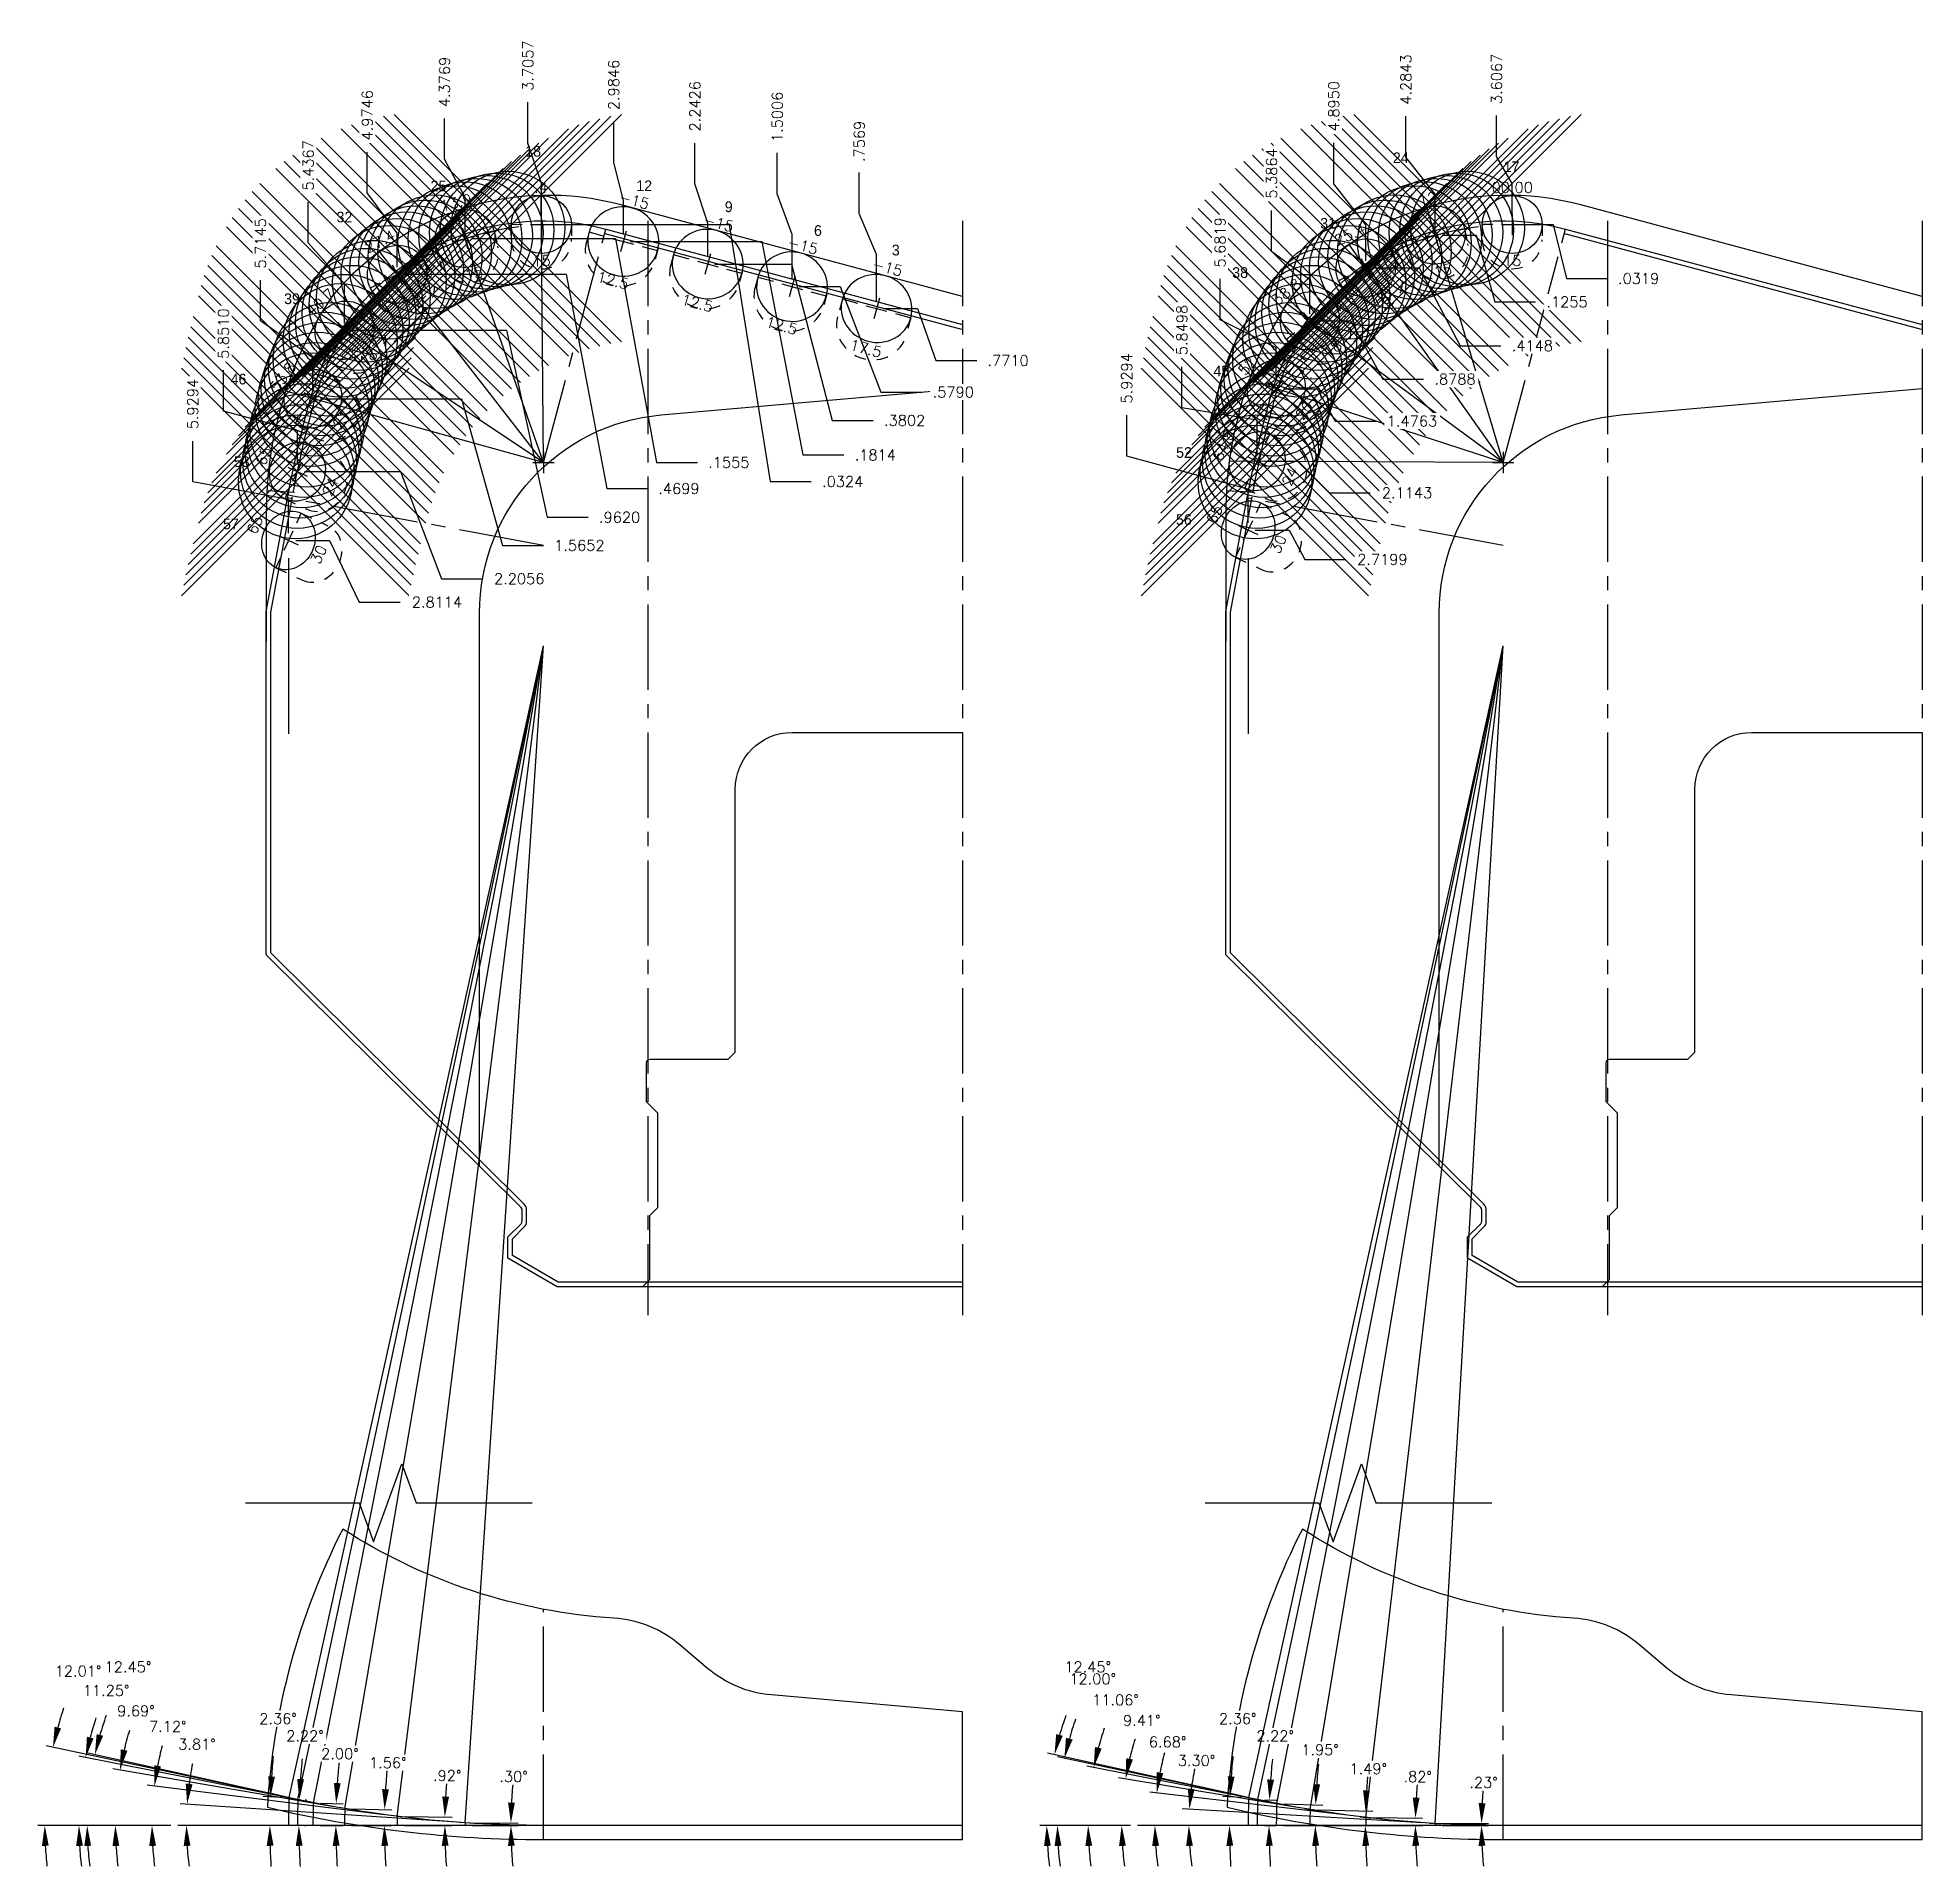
# Model space of a CAD drawing. Extents: x 34 to 150, y -20 to 22.
# Drawn here: x 107.62 to 124.19, y 5.12 to 21.2 of the extents above; entities that cross this region are included whole.
import ezdxf
from ezdxf.enums import TextEntityAlignment as Align

# ---------------------------------------------------------------- set-up
doc = ezdxf.new("R2010")
doc.units = 0
doc.header["$MEASUREMENT"] = 0
doc.header["$PDMODE"] = 35
doc.linetypes.add('CENTER2', pattern=[1.125, 0.75, -0.125, 0.125, -0.125])
doc.linetypes.add('HIDDEN2', pattern=[0.1875, 0.125, -0.0625])
doc.layers.get('0').update_dxf_attribs({"linetype": 'CONTINUOUS'})
doc.layers.get('Defpoints').update_dxf_attribs({"color": 10, "linetype": 'CONTINUOUS'})
for name, color, linetype in [('Blade3', 210, 'CONTINUOUS'), ('CDG-37977R1', 7, 'CONTINUOUS'), ('CLine', 5, 'CENTER2'), ('Dims', 4, 'CONTINUOUS'), ('TEXT', 3, 'CONTINUOUS')]:
    doc.layers.add(name, color=color, linetype=linetype)
doc.layers.add('Blade4', color=7, linetype='CONTINUOUS', true_color=0x00cccc)
doc.styles.add('RomanS', font='romans')
doc.dimstyles.get("Standard").update_dxf_attribs({"dimtxt": 0.094, "dimasz": 0.18, "dimexe": 0.0625, "dimexo": 0.0625, "dimgap": 0.09, "dimtad": 0, "dimtih": 1, "dimtoh": 1, "dimdec": 4, "dimzin": 4, "dimdsep": 46, "dimtxsty": 'RomanS', "dimcen": 0.09, "dimazin": 1, "dimtfac": 1, "dimtdec": 4, "dimtofl": 0, "dimtmove": 0, "dimatfit": 1, "dimfxl": 1, "dimtfill": 1, "dimtolj": 1, "dimtzin": 0, "dimarcsym": 0})

msp = doc.modelspace()

# ---------------------------------------------------------------- texts
at = {"layer": 'Blade4'}
msp.add_text('56', height=0.09375, dxfattribs=at).set_placement((117.63012, 16.91669))

# ---------------------------------------------------------------- blocks, each defined once
blk = doc.blocks.new('CMark')
at = {"layer": 'CLine'}
for p, q in [((-0.094, 0), (0.094, 0)), ((0, 0.094), (0, -0.094))]:
    blk.add_line(p, q, dxfattribs=at)
blk = doc.blocks.new('1613@12.5')
for p, q in [((-0.17, 0), (-0.312, 0)), ((0.171, 0), (0.312, 0))]:
    blk.add_line(p, q)
at = {"color": 8, "linetype": 'HIDDEN2', "ltscale": 0.5}
blk.add_line((-0.312, 0), (-0.312, -0.09), dxfattribs=at)
at = {"color": 8, "linetype": 'HIDDEN2', "ltscale": 0.5, "flags": 128}
blk.add_lwpolyline([(0.312, 0.022), (0.312, -0.09)], dxfattribs=at)
blk.add_ellipse((0, 0), major_axis=(-0.312, 0), ratio=0.97632, start_param=3.141593, end_param=9.424778)
at = {"color": 8, "linetype": 'HIDDEN2', "ltscale": 0.5}
blk.add_ellipse((0, -0.09), major_axis=(-0.312, 0), ratio=0.97632, start_param=0, end_param=3.141593, dxfattribs=at)
blk.add_blockref('CMark', (0, 0))
at = {"style": 'RomanS'}
blk.add_text('12.5', height=0.094, dxfattribs=at).set_placement((0, -0.355), align=Align.MIDDLE_CENTER)
blk.add_attdef('ANG', text='', height=0.094, dxfattribs=at).set_placement((0, 0.298), align=Align.BOTTOM_CENTER)
blk = doc.blocks.new('1313@15')
for p, q in [((-0.17, 0), (-0.265, 0)), ((0.171, 0), (0.264, 0))]:
    blk.add_line(p, q)
at = {"color": 8, "linetype": 'HIDDEN2', "ltscale": 0.5}
blk.add_line((-0.265, 0), (-0.265, -0.135), dxfattribs=at)
at = {"color": 8, "linetype": 'HIDDEN2', "ltscale": 0.5, "flags": 128}
blk.add_lwpolyline([(0.264, 0), (0.264, -0.135)], dxfattribs=at)
blk.add_ellipse((0, 0), major_axis=(0.264, 0), ratio=0.965926)
at = {"color": 8, "linetype": 'HIDDEN2', "ltscale": 0.5}
blk.add_ellipse((0, -0.135), major_axis=(0.264, 0), ratio=0.965926, start_param=3.141593, end_param=6.283185, dxfattribs=at)
blk.add_blockref('CMark', (0, 0))
at = {"style": 'RomanS'}
blk.add_text('15', height=0.094, dxfattribs=at).set_placement((0, -0.318), align=Align.MIDDLE_CENTER)
blk.add_attdef('ANG', text='', height=0.094, dxfattribs=at).set_placement((0, 0.251), align=Align.BOTTOM_CENTER)
blk = doc.blocks.new('1313@17')
for p, q in [((-0.17, 0), (-0.265, 0)), ((0.171, 0), (0.264, 0))]:
    blk.add_line(p, q)
at = {"color": 8, "linetype": 'HIDDEN2', "ltscale": 0.5}
blk.add_line((-0.265, 0), (-0.265, -0.152), dxfattribs=at)
at = {"color": 8, "linetype": 'HIDDEN2', "ltscale": 0.5, "flags": 128}
blk.add_lwpolyline([(0.264, 0), (0.264, -0.152)], dxfattribs=at)
blk.add_ellipse((0, 0), major_axis=(0.264, 0), ratio=0.956305)
at = {"color": 8, "linetype": 'HIDDEN2', "ltscale": 0.5}
blk.add_ellipse((0, -0.152), major_axis=(0.264, 0), ratio=0.92388, start_param=3.141593, end_param=6.283185, dxfattribs=at)
blk.add_blockref('CMark', (0, 0))
at = {"style": 'RomanS'}
blk.add_text('17', height=0.094, dxfattribs=at).set_placement((0, -0.311), align=Align.MIDDLE_CENTER)
blk.add_attdef('ANG', text='', height=0.094, dxfattribs=at).set_placement((0, 0.251), align=Align.BOTTOM_CENTER)
blk = doc.blocks.new('1313@18')
for p, q in [((-0.17, 0), (-0.265, 0)), ((0.171, 0), (0.264, 0))]:
    blk.add_line(p, q)
at = {"color": 8, "linetype": 'HIDDEN2', "ltscale": 0.5}
blk.add_line((-0.265, 0), (-0.265, -0.161), dxfattribs=at)
at = {"color": 8, "linetype": 'HIDDEN2', "ltscale": 0.5, "flags": 128}
blk.add_lwpolyline([(0.264, 0), (0.264, -0.161)], dxfattribs=at)
blk.add_ellipse((0, 0), major_axis=(0.264, 0), ratio=0.951057)
at = {"color": 8, "linetype": 'HIDDEN2', "ltscale": 0.5}
blk.add_ellipse((0, -0.161), major_axis=(0.264, 0), ratio=0.951057, start_param=3.141593, end_param=6.283185, dxfattribs=at)
blk.add_blockref('CMark', (0, 0))
at = {"style": 'RomanS'}
blk.add_text('18', height=0.094, dxfattribs=at).set_placement((0, -0.318), align=Align.MIDDLE_CENTER)
blk.add_attdef('ANG', text='', height=0.094, dxfattribs=at).set_placement((0, 0.251), align=Align.BOTTOM_CENTER)
blk = doc.blocks.new('1313@21')
for p, q in [((-0.17, 0), (-0.265, 0)), ((0.171, 0), (0.264, 0))]:
    blk.add_line(p, q)
at = {"color": 8, "linetype": 'HIDDEN2', "ltscale": 0.5}
blk.add_line((-0.265, 0), (-0.265, -0.199), dxfattribs=at)
at = {"color": 8, "linetype": 'HIDDEN2', "ltscale": 0.5, "flags": 128}
blk.add_lwpolyline([(0.264, 0), (0.264, -0.199)], dxfattribs=at)
blk.add_ellipse((0, 0), major_axis=(0.264, 0), ratio=0.93358)
at = {"color": 8, "linetype": 'HIDDEN2', "ltscale": 0.5}
blk.add_ellipse((0, -0.199), major_axis=(0.264, 0), ratio=0.92388, start_param=3.141593, end_param=6.283185, dxfattribs=at)
blk.add_blockref('CMark', (0, 0))
at = {"style": 'RomanS'}
blk.add_text('21', height=0.094, dxfattribs=at).set_placement((0, -0.311), align=Align.MIDDLE_CENTER)
blk.add_attdef('ANG', text='', height=0.094, dxfattribs=at).set_placement((0, 0.251), align=Align.BOTTOM_CENTER)
blk = doc.blocks.new('1313@24')
for p, q in [((-0.17, 0), (-0.265, 0)), ((0.171, 0), (0.264, 0))]:
    blk.add_line(p, q)
at = {"color": 8, "linetype": 'HIDDEN2', "ltscale": 0.5}
blk.add_line((-0.265, 0), (-0.265, -0.212), dxfattribs=at)
at = {"color": 8, "linetype": 'HIDDEN2', "ltscale": 0.5, "flags": 128}
blk.add_lwpolyline([(0.264, 0), (0.264, -0.212)], dxfattribs=at)
blk.add_ellipse((0, 0), major_axis=(0.264, 0), ratio=0.913535)
at = {"color": 8, "linetype": 'HIDDEN2', "ltscale": 0.5}
blk.add_ellipse((0, -0.212), major_axis=(0.264, 0), ratio=0.913535, start_param=3.141593, end_param=6.283185, dxfattribs=at)
blk.add_blockref('CMark', (0, 0))
at = {"style": 'RomanS'}
blk.add_text('24', height=0.094, dxfattribs=at).set_placement((0, -0.318), align=Align.MIDDLE_CENTER)
blk.add_attdef('ANG', text='', height=0.094, dxfattribs=at).set_placement((0, 0.251), align=Align.BOTTOM_CENTER)
blk = doc.blocks.new('1313@16')
for p, q in [((-0.17, 0), (-0.265, 0)), ((0.171, 0), (0.264, 0))]:
    blk.add_line(p, q)
at = {"color": 8, "linetype": 'HIDDEN2', "ltscale": 0.5}
blk.add_line((-0.265, 0), (-0.265, -0.143), dxfattribs=at)
at = {"color": 8, "linetype": 'HIDDEN2', "ltscale": 0.5, "flags": 128}
blk.add_lwpolyline([(0.264, 0), (0.264, -0.143)], dxfattribs=at)
blk.add_ellipse((0, 0), major_axis=(0.264, 0), ratio=0.961262)
at = {"color": 8, "linetype": 'HIDDEN2', "ltscale": 0.5}
blk.add_ellipse((0, -0.143), major_axis=(0.264, 0), ratio=0.961262, start_param=3.141593, end_param=6.283185, dxfattribs=at)
blk.add_blockref('CMark', (0, 0))
at = {"style": 'RomanS'}
blk.add_text('16', height=0.094, dxfattribs=at).set_placement((0, -0.318), align=Align.MIDDLE_CENTER)
blk.add_attdef('ANG', text='', height=0.094, dxfattribs=at).set_placement((0, 0.251), align=Align.BOTTOM_CENTER)
blk = doc.blocks.new('1313@20')
for p, q in [((-0.17, 0), (-0.265, 0)), ((0.171, 0), (0.264, 0))]:
    blk.add_line(p, q)
at = {"color": 8, "linetype": 'HIDDEN2', "ltscale": 0.5}
blk.add_line((-0.265, 0), (-0.265, -0.178), dxfattribs=at)
at = {"color": 8, "linetype": 'HIDDEN2', "ltscale": 0.5, "flags": 128}
blk.add_lwpolyline([(0.264, 0), (0.264, -0.178)], dxfattribs=at)
blk.add_ellipse((0, 0), major_axis=(0.264, 0), ratio=0.939693)
at = {"color": 8, "linetype": 'HIDDEN2', "ltscale": 0.5}
blk.add_ellipse((0, -0.178), major_axis=(0.264, 0), ratio=0.939693, start_param=3.141593, end_param=6.283185, dxfattribs=at)
blk.add_blockref('CMark', (0, 0))
at = {"style": 'RomanS'}
blk.add_text('20', height=0.094, dxfattribs=at).set_placement((0, -0.311), align=Align.MIDDLE_CENTER)
blk.add_attdef('ANG', text='', height=0.094, dxfattribs=at).set_placement((0, 0.251), align=Align.BOTTOM_CENTER)
blk = doc.blocks.new('*D200')
at = {"layer": 'Defpoints', "color": 0, "transparency": 16777216}
for p in [(111.378, 5.501), (111.378, 5.478), (111.781, 5.485), (115.754, 5.478)]:
    blk.add_point(p, dxfattribs=at)
at = {"layer": 'Dims', "color": 0, "lineweight": -2, "transparency": 16777216}
for p, q in [((111.44, 5.501), (111.844, 5.499)), ((111.44, 5.478), (111.844, 5.478))]:
    blk.add_line(p, q, dxfattribs=at)
for start, end in [(174.5082, 177.1041), (182.5959, 185.1917)]:
    blk.add_arc((115.754, 5.478), 3.973, start, end, dxfattribs=at)
at = {"layer": 'Dims', "color": 0, "transparency": 16777216}
for points in [[(111.816, 5.678), (111.756, 5.68), (111.781, 5.499)], [(111.755, 5.298), (111.815, 5.299), (111.781, 5.478)]]:
    blk.add_solid(points, dxfattribs=at)
at = {"layer": 'Dims', "color": 0, "transparency": 16777216, "insert": (111.804, 5.908), "char_height": 0.094, "attachment_point": 5, "style": 'RomanS', "bg_fill": 3, "box_fill_scale": 1.25, "bg_fill_color": 256, "bg_fill_true_color": 13158600, "bg_fill_transparency": 0}
blk.add_mtext('\\A1;.30°', dxfattribs=at)
blk = doc.blocks.new('*D201')
at = {"layer": 'Defpoints', "color": 0, "transparency": 16777216}
for p in [(110.78, 5.558), (110.78, 5.478), (111.2, 5.503), (115.754, 5.478)]:
    blk.add_point(p, dxfattribs=at)
at = {"layer": 'Dims', "color": 0, "lineweight": -2, "transparency": 16777216}
for p, q in [((110.842, 5.478), (111.262, 5.478)), ((110.843, 5.557), (111.263, 5.551))]:
    blk.add_line(p, q, dxfattribs=at)
for start, end in [(174.5488, 176.8133), (182.2645, 184.5289)]:
    blk.add_arc((115.754, 5.478), 4.555, start, end, dxfattribs=at)
at = {"layer": 'Dims', "color": 0, "transparency": 16777216}
for points in [[(111.237, 5.73), (111.177, 5.733), (111.2, 5.552)], [(111.173, 5.298), (111.233, 5.299), (111.2, 5.478)]]:
    blk.add_solid(points, dxfattribs=at)
at = {"layer": 'Dims', "color": 0, "transparency": 16777216, "insert": (111.221, 5.917), "char_height": 0.094, "attachment_point": 5, "style": 'RomanS', "bg_fill": 3, "box_fill_scale": 1.25, "bg_fill_color": 256, "bg_fill_true_color": 13158600, "bg_fill_transparency": 0}
blk.add_mtext('\\A1;.92°', dxfattribs=at)
blk = doc.blocks.new('*D202')
at = {"layer": 'Defpoints', "color": 0, "transparency": 16777216}
for p in [(110.318, 5.478), (110.32, 5.626), (110.669, 5.524), (115.754, 5.478)]:
    blk.add_point(p, dxfattribs=at)
at = {"layer": 'Dims', "color": 0, "lineweight": -2, "transparency": 16777216}
for p, q in [((110.38, 5.478), (110.731, 5.478)), ((110.382, 5.625), (110.733, 5.615))]:
    blk.add_line(p, q, dxfattribs=at)
for start, end in [(174.3826, 176.4105), (182.0278, 184.0557)]:
    blk.add_arc((115.754, 5.478), 5.086, start, end, dxfattribs=at)
at = {"layer": 'Dims', "color": 0, "transparency": 16777216}
for points in [[(110.708, 5.795), (110.648, 5.798), (110.67, 5.617)], [(110.642, 5.298), (110.702, 5.299), (110.668, 5.478)]]:
    blk.add_solid(points, dxfattribs=at)
at = {"layer": 'Dims', "color": 0, "transparency": 16777216, "insert": (110.698, 6.029), "char_height": 0.094, "attachment_point": 5, "style": 'RomanS', "bg_fill": 3, "box_fill_scale": 1.25, "bg_fill_color": 256, "bg_fill_true_color": 13158600, "bg_fill_transparency": 0}
blk.add_mtext('\\A1;1.56°', dxfattribs=at)
blk = doc.blocks.new('*D203')
at = {"layer": 'Defpoints', "color": 0, "transparency": 16777216}
for p in [(110.043, 5.678), (110.04, 5.478), (110.241, 5.542), (115.754, 5.478)]:
    blk.add_point(p, dxfattribs=at)
at = {"layer": 'Dims', "color": 0, "lineweight": -2, "transparency": 16777216}
for p, q in [((110.106, 5.675), (110.307, 5.668)), ((110.102, 5.478), (110.304, 5.478))]:
    blk.add_line(p, q, dxfattribs=at)
for start, end in [(174.2606, 176.1312), (181.8707, 183.7413)]:
    blk.add_arc((115.754, 5.478), 5.513, start, end, dxfattribs=at)
at = {"layer": 'Dims', "color": 0, "transparency": 16777216}
for points in [[(110.284, 5.849), (110.224, 5.852), (110.244, 5.671)], [(110.214, 5.298), (110.274, 5.299), (110.241, 5.478)]]:
    blk.add_solid(points, dxfattribs=at)
at = {"layer": 'Dims', "color": 0, "transparency": 16777216, "insert": (110.277, 6.108), "char_height": 0.094, "attachment_point": 5, "style": 'RomanS', "bg_fill": 3, "box_fill_scale": 1.25, "bg_fill_color": 256, "bg_fill_true_color": 13158600, "bg_fill_transparency": 0}
blk.add_mtext('\\A1;2.00°', dxfattribs=at)
blk = doc.blocks.new('*D204')
at = {"layer": 'Defpoints', "color": 0, "transparency": 16777216}
for p in [(109.908, 5.705), (109.903, 5.478), (109.917, 5.554), (115.754, 5.478)]:
    blk.add_point(p, dxfattribs=at)
at = {"layer": 'Dims', "color": 0, "lineweight": -2, "transparency": 16777216}
for p, q in [((109.97, 5.703), (109.983, 5.702)), ((109.966, 5.478), (109.979, 5.478))]:
    blk.add_line(p, q, dxfattribs=at)
for start, end in [(174.2419, 176.0085), (181.7667, 183.5333)]:
    blk.add_arc((115.754, 5.478), 5.838, start, end, dxfattribs=at)
at = {"layer": 'Dims', "color": 0, "transparency": 16777216}
for points in [[(109.961, 5.883), (109.901, 5.886), (109.921, 5.705)], [(109.889, 5.298), (109.949, 5.299), (109.916, 5.478)]]:
    blk.add_solid(points, dxfattribs=at)
at = {"layer": 'Dims', "color": 0, "transparency": 16777216, "insert": (109.97, 6.266), "char_height": 0.094, "attachment_point": 5, "style": 'RomanS', "bg_fill": 3, "box_fill_scale": 1.25, "bg_fill_color": 256, "bg_fill_true_color": 13158600, "bg_fill_transparency": 0}
blk.add_mtext('\\A1;2.22°', dxfattribs=at)
blk = doc.blocks.new('*D205')
at = {"layer": 'Defpoints', "color": 0, "transparency": 16777216}
for p in [(108.852, 5.478), (108.928, 5.54), (111.328, 5.505), (111.427, 5.498), (112.067, 5.478)]:
    blk.add_point(p, dxfattribs=at)
at = {"layer": 'Dims', "color": 0, "lineweight": -2, "transparency": 16777216}
blk.add_line((111.265, 5.509), (108.871, 5.668), dxfattribs=at)
for start, end in [(168.8088, 172.4997), (183.6909, 187.3817)]:
    blk.add_arc((111.722, 5.478), 2.795, start, end, dxfattribs=at)
at = {"layer": 'Dims', "color": 0, "transparency": 16777216}
for points in [[(108.981, 5.84), (108.921, 5.846), (108.933, 5.664)], [(108.903, 5.297), (108.963, 5.299), (108.927, 5.478)]]:
    blk.add_solid(points, dxfattribs=at)
at = {"layer": 'Dims', "color": 0, "transparency": 16777216, "insert": (109.02, 6.192), "char_height": 0.094, "attachment_point": 5, "style": 'RomanS', "bg_fill": 3, "box_fill_scale": 1.25, "bg_fill_color": 256, "bg_fill_true_color": 13158600, "bg_fill_transparency": 0}
blk.add_mtext('\\A1;3.81°', dxfattribs=at)
blk = doc.blocks.new('*D206')
at = {"layer": 'Defpoints', "color": 0, "transparency": 16777216}
for p in [(108.626, 5.594), (108.852, 5.478), (110.731, 5.565), (110.83, 5.552), (112.067, 5.478)]:
    blk.add_point(p, dxfattribs=at)
at = {"layer": 'Dims', "color": 0, "lineweight": -2, "transparency": 16777216}
for p, q in [((110.669, 5.572), (108.583, 5.833)), ((108.79, 5.478), (108.561, 5.478))]:
    blk.add_line(p, q, dxfattribs=at)
for start, end in [(165.5019, 169.1894), (183.6876, 187.3751)]:
    blk.add_arc((111.421, 5.478), 2.797, start, end, dxfattribs=at)
at = {"layer": 'Dims', "color": 0, "transparency": 16777216}
for points in [[(108.703, 5.998), (108.644, 6.008), (108.646, 5.825)], [(108.6, 5.297), (108.66, 5.299), (108.624, 5.478)]]:
    blk.add_solid(points, dxfattribs=at)
at = {"layer": 'Dims', "color": 0, "transparency": 16777216, "insert": (108.763, 6.349), "char_height": 0.094, "attachment_point": 5, "style": 'RomanS', "bg_fill": 3, "box_fill_scale": 1.25, "bg_fill_color": 256, "bg_fill_true_color": 13158600, "bg_fill_transparency": 0}
blk.add_mtext('\\A1;7.12°', dxfattribs=at)
blk = doc.blocks.new('*D207')
at = {"layer": 'Defpoints', "color": 0, "transparency": 16777216}
for p in [(108.306, 5.641), (108.852, 5.478), (110.27, 5.635), (110.369, 5.618), (112.067, 5.478)]:
    blk.add_point(p, dxfattribs=at)
at = {"layer": 'Dims', "color": 0, "lineweight": -2, "transparency": 16777216}
for p, q in [((110.209, 5.645), (108.281, 5.975)), ((108.79, 5.478), (108.239, 5.478))]:
    blk.add_line(p, q, dxfattribs=at)
for start, end in [(163.1553, 166.7302), (183.575, 187.1499)]:
    blk.add_arc((111.187, 5.478), 2.885, start, end, dxfattribs=at)
at = {"layer": 'Dims', "color": 0, "transparency": 16777216}
for points in [[(108.408, 6.135), (108.349, 6.147), (108.343, 5.964)], [(108.277, 5.297), (108.337, 5.299), (108.302, 5.478)]]:
    blk.add_solid(points, dxfattribs=at)
at = {"layer": 'Dims', "color": 0, "transparency": 16777216, "insert": (108.483, 6.485), "char_height": 0.094, "attachment_point": 5, "style": 'RomanS', "bg_fill": 3, "box_fill_scale": 1.25, "bg_fill_color": 256, "bg_fill_true_color": 13158600, "bg_fill_transparency": 0}
blk.add_mtext('\\A1;9.69°', dxfattribs=at)
blk = doc.blocks.new('*D208')
at = {"layer": 'Defpoints', "color": 0, "transparency": 16777216}
for p in [(107.989, 5.679), (109.994, 5.687), (110.092, 5.668), (108.852, 5.478), (112.067, 5.478)]:
    blk.add_point(p, dxfattribs=at)
at = {"layer": 'Dims', "color": 0, "lineweight": -2, "transparency": 16777216}
for p, q in [((109.933, 5.699), (107.98, 6.088)), ((108.79, 5.478), (107.92, 5.478))]:
    blk.add_line(p, q, dxfattribs=at)
for start, end in [(162.0185, 165.3858), (183.3673, 186.7346)]:
    blk.add_arc((111.045, 5.478), 3.063, start, end, dxfattribs=at)
at = {"layer": 'Dims', "color": 0, "transparency": 16777216}
for points in [[(108.11, 6.244), (108.052, 6.258), (108.041, 6.076)], [(107.957, 5.297), (108.017, 5.299), (107.982, 5.478)]]:
    blk.add_solid(points, dxfattribs=at)
at = {"layer": 'Dims', "color": 0, "transparency": 16777216, "insert": (108.221, 6.664), "char_height": 0.094, "attachment_point": 5, "style": 'RomanS', "bg_fill": 3, "box_fill_scale": 1.25, "bg_fill_color": 256, "bg_fill_true_color": 13158600, "bg_fill_transparency": 0}
blk.add_mtext('\\A1;11.25°', dxfattribs=at)
blk = doc.blocks.new('*D209')
at = {"layer": 'Defpoints', "color": 0, "transparency": 16777216}
for p in [(107.689, 5.708), (109.859, 5.716), (109.957, 5.695), (108.852, 5.478), (112.067, 5.478)]:
    blk.add_point(p, dxfattribs=at)
at = {"layer": 'Dims', "color": 0, "lineweight": -2, "transparency": 16777216}
for p, q in [((109.798, 5.729), (107.692, 6.177)), ((108.79, 5.478), (107.619, 5.478))]:
    blk.add_line(p, q, dxfattribs=at)
for start, end in [(161.7264, 164.8576), (183.1312, 186.2625)]:
    blk.add_arc((110.975, 5.478), 3.294, start, end, dxfattribs=at)
at = {"layer": 'Dims', "color": 0, "transparency": 16777216}
for points in [[(107.825, 6.332), (107.767, 6.346), (107.753, 6.164)], [(107.656, 5.298), (107.716, 5.299), (107.681, 5.478)]]:
    blk.add_solid(points, dxfattribs=at)
at = {"layer": 'Dims', "color": 0, "transparency": 16777216, "insert": (107.974, 6.835), "char_height": 0.094, "attachment_point": 5, "style": 'RomanS', "bg_fill": 3, "box_fill_scale": 1.25, "bg_fill_color": 256, "bg_fill_true_color": 13158600, "bg_fill_transparency": 0}
blk.add_mtext('\\A1;12.01°', dxfattribs=at)
blk = doc.blocks.new('*D210')
at = {"layer": 'Defpoints', "color": 0, "transparency": 16777216}
for p in [(115.754, 19.592), (114.998, 18.821)]:
    blk.add_point(p, dxfattribs=at)
at = {"layer": 'Dims', "color": 0, "lineweight": -2, "transparency": 16777216}
for p, q in [((114.845, 19.656), (114.845, 20.016)), ((114.998, 19.296), (114.845, 19.656)), ((114.998, 18.883), (114.998, 19.296))]:
    blk.add_line(p, q, dxfattribs=at)
at = {"layer": 'Dims', "color": 0, "transparency": 16777216, "insert": (114.845, 20.29), "char_height": 0.094, "attachment_point": 5, "rotation": 90, "style": 'RomanS', "bg_fill": 3, "box_fill_scale": 1.25, "bg_fill_color": 256, "bg_fill_true_color": 13158600, "bg_fill_transparency": 0}
blk.add_mtext('\\A1;.7569', dxfattribs=at)
at = {"layer": 'Defpoints', "color": 0, "transparency": 16777216}
blk.add_point((114.845, 20.016), dxfattribs=at)
blk = doc.blocks.new('*D211')
at = {"layer": 'Defpoints', "color": 0, "transparency": 16777216}
for p in [(115.754, 19.592), (114.254, 19.013)]:
    blk.add_point(p, dxfattribs=at)
at = {"layer": 'Dims', "color": 0, "lineweight": -2, "transparency": 16777216}
for p, q in [((114.123, 19.83), (114.123, 20.19)), ((114.254, 19.47), (114.123, 19.83)), ((114.254, 19.075), (114.254, 19.47))]:
    blk.add_line(p, q, dxfattribs=at)
at = {"layer": 'Dims', "color": 0, "transparency": 16777216, "insert": (114.123, 20.506), "char_height": 0.094, "attachment_point": 5, "rotation": 90, "style": 'RomanS', "bg_fill": 3, "box_fill_scale": 1.25, "bg_fill_color": 256, "bg_fill_true_color": 13158600, "bg_fill_transparency": 0}
blk.add_mtext('\\A1;1.5006', dxfattribs=at)
at = {"layer": 'Defpoints', "color": 0, "transparency": 16777216}
blk.add_point((114.123, 20.19), dxfattribs=at)
blk = doc.blocks.new('*D212')
at = {"layer": 'Defpoints', "color": 0, "transparency": 16777216}
for p in [(115.754, 19.592), (113.512, 19.211)]:
    blk.add_point(p, dxfattribs=at)
at = {"layer": 'Dims', "color": 0, "lineweight": -2, "transparency": 16777216}
for p, q in [((113.4, 19.916), (113.4, 20.276)), ((113.512, 19.571), (113.4, 19.916)), ((113.512, 19.274), (113.512, 19.571))]:
    blk.add_line(p, q, dxfattribs=at)
at = {"layer": 'Dims', "color": 0, "transparency": 16777216, "insert": (113.4, 20.599), "char_height": 0.094, "attachment_point": 5, "rotation": 90, "style": 'RomanS', "bg_fill": 3, "box_fill_scale": 1.25, "bg_fill_color": 256, "bg_fill_true_color": 13158600, "bg_fill_transparency": 0}
blk.add_mtext('\\A1;2.2426', dxfattribs=at)
at = {"layer": 'Defpoints', "color": 0, "transparency": 16777216}
blk.add_point((113.4, 20.276), dxfattribs=at)
blk = doc.blocks.new('*D213')
at = {"layer": 'Defpoints', "color": 0, "transparency": 16777216}
for p in [(115.754, 19.592), (112.77, 19.41)]:
    blk.add_point(p, dxfattribs=at)
at = {"layer": 'Dims', "color": 0, "lineweight": -2, "transparency": 16777216}
for p, q in [((112.685, 20.104), (112.685, 20.464)), ((112.77, 19.77), (112.685, 20.104)), ((112.77, 19.473), (112.77, 19.77))]:
    blk.add_line(p, q, dxfattribs=at)
at = {"layer": 'Dims', "color": 0, "transparency": 16777216, "insert": (112.685, 20.787), "char_height": 0.094, "attachment_point": 5, "rotation": 90, "style": 'RomanS', "bg_fill": 3, "box_fill_scale": 1.25, "bg_fill_color": 256, "bg_fill_true_color": 13158600, "bg_fill_transparency": 0}
blk.add_mtext('\\A1;2.9846', dxfattribs=at)
at = {"layer": 'Defpoints', "color": 0, "transparency": 16777216}
blk.add_point((112.685, 20.464), dxfattribs=at)
blk = doc.blocks.new('*D214')
at = {"layer": 'Defpoints', "color": 0, "transparency": 16777216}
for p in [(115.754, 19.592), (111.378, 19.436)]:
    blk.add_point(p, dxfattribs=at)
at = {"layer": 'Dims', "color": 0, "lineweight": -2, "transparency": 16777216}
for p, q in [((111.197, 20.133), (111.197, 20.493)), ((111.378, 19.796), (111.197, 20.133)), ((111.378, 19.499), (111.378, 19.796))]:
    blk.add_line(p, q, dxfattribs=at)
at = {"layer": 'Dims', "color": 0, "transparency": 16777216, "insert": (111.197, 20.813), "char_height": 0.094, "attachment_point": 5, "rotation": 90, "style": 'RomanS', "bg_fill": 3, "box_fill_scale": 1.25, "bg_fill_color": 256, "bg_fill_true_color": 13158600, "bg_fill_transparency": 0}
blk.add_mtext('\\A1;4.3769', dxfattribs=at)
at = {"layer": 'Defpoints', "color": 0, "transparency": 16777216}
blk.add_point((111.197, 20.493), dxfattribs=at)
blk = doc.blocks.new('*D215')
at = {"layer": 'Defpoints', "color": 0, "transparency": 16777216}
for p in [(115.754, 19.592), (110.78, 19.122)]:
    blk.add_point(p, dxfattribs=at)
at = {"layer": 'Dims', "color": 0, "lineweight": -2, "transparency": 16777216}
for p, q in [((110.518, 19.837), (110.518, 20.197)), ((110.78, 19.482), (110.518, 19.837)), ((110.78, 19.184), (110.78, 19.482))]:
    blk.add_line(p, q, dxfattribs=at)
at = {"layer": 'Dims', "color": 0, "transparency": 16777216, "insert": (110.518, 20.52), "char_height": 0.094, "attachment_point": 5, "rotation": 90, "style": 'RomanS', "bg_fill": 3, "box_fill_scale": 1.25, "bg_fill_color": 256, "bg_fill_true_color": 13158600, "bg_fill_transparency": 0}
blk.add_mtext('\\A1;4.9746', dxfattribs=at)
at = {"layer": 'Defpoints', "color": 0, "transparency": 16777216}
blk.add_point((110.518, 20.197), dxfattribs=at)
blk = doc.blocks.new('*D216')
at = {"layer": 'Defpoints', "color": 0, "transparency": 16777216}
for p in [(115.754, 19.592), (110.318, 18.63)]:
    blk.add_point(p, dxfattribs=at)
at = {"layer": 'Dims', "color": 0, "lineweight": -2, "transparency": 16777216}
for p, q in [((109.998, 19.397), (109.998, 19.757)), ((110.318, 19.037), (109.998, 19.397)), ((110.318, 18.692), (110.318, 19.037))]:
    blk.add_line(p, q, dxfattribs=at)
at = {"layer": 'Dims', "color": 0, "transparency": 16777216, "insert": (109.998, 20.079), "char_height": 0.094, "attachment_point": 5, "rotation": 90, "style": 'RomanS', "bg_fill": 3, "box_fill_scale": 1.25, "bg_fill_color": 256, "bg_fill_true_color": 13158600, "bg_fill_transparency": 0}
blk.add_mtext('\\A1;5.4367', dxfattribs=at)
at = {"layer": 'Defpoints', "color": 0, "transparency": 16777216}
blk.add_point((109.998, 19.757), dxfattribs=at)
blk = doc.blocks.new('*D217')
at = {"layer": 'Defpoints', "color": 0, "transparency": 16777216}
for p in [(115.754, 19.592), (110.04, 18.026)]:
    blk.add_point(p, dxfattribs=at)
at = {"layer": 'Dims', "color": 0, "lineweight": -2, "transparency": 16777216}
for p, q in [((109.579, 18.711), (109.579, 19.071)), ((110.04, 18.386), (109.579, 18.711)), ((110.04, 18.089), (110.04, 18.386))]:
    blk.add_line(p, q, dxfattribs=at)
at = {"layer": 'Dims', "color": 0, "transparency": 16777216, "insert": (109.579, 19.393), "char_height": 0.094, "attachment_point": 5, "rotation": 90, "style": 'RomanS', "bg_fill": 3, "box_fill_scale": 1.25, "bg_fill_color": 256, "bg_fill_true_color": 13158600, "bg_fill_transparency": 0}
blk.add_mtext('\\A1;5.7145', dxfattribs=at)
at = {"layer": 'Defpoints', "color": 0, "transparency": 16777216}
blk.add_point((109.579, 19.071), dxfattribs=at)
blk = doc.blocks.new('*D218')
at = {"layer": 'Defpoints', "color": 0, "transparency": 16777216}
for p in [(115.754, 19.592), (109.903, 17.386)]:
    blk.add_point(p, dxfattribs=at)
at = {"layer": 'Dims', "color": 0, "lineweight": -2, "transparency": 16777216}
for p, q in [((109.253, 17.917), (109.253, 18.277)), ((109.903, 17.746), (109.253, 17.917)), ((109.903, 17.449), (109.903, 17.746))]:
    blk.add_line(p, q, dxfattribs=at)
at = {"layer": 'Dims', "color": 0, "transparency": 16777216, "insert": (109.253, 18.599), "char_height": 0.094, "attachment_point": 5, "rotation": 90, "style": 'RomanS', "bg_fill": 3, "box_fill_scale": 1.25, "bg_fill_color": 256, "bg_fill_true_color": 13158600, "bg_fill_transparency": 0}
blk.add_mtext('\\A1;5.8510', dxfattribs=at)
at = {"layer": 'Defpoints', "color": 0, "transparency": 16777216}
blk.add_point((109.253, 18.277), dxfattribs=at)
blk = doc.blocks.new('*D219')
at = {"layer": 'Defpoints', "color": 0, "transparency": 16777216}
for p in [(115.754, 19.592), (114.998, 18.821)]:
    blk.add_point(p, dxfattribs=at)
at = {"layer": 'Dims', "color": 0, "lineweight": -2, "transparency": 16777216}
for p, q in [((115.06, 18.821), (115.358, 18.821)), ((115.358, 18.821), (115.518, 18.363)), ((115.518, 18.363), (115.878, 18.363))]:
    blk.add_line(p, q, dxfattribs=at)
at = {"layer": 'Dims', "color": 0, "transparency": 16777216, "insert": (116.154, 18.363), "char_height": 0.094, "attachment_point": 5, "style": 'RomanS', "bg_fill": 3, "box_fill_scale": 1.25, "bg_fill_color": 256, "bg_fill_true_color": 13158600, "bg_fill_transparency": 0}
blk.add_mtext('\\A1;.7710', dxfattribs=at)
at = {"layer": 'Defpoints', "color": 0, "transparency": 16777216}
blk.add_point((115.878, 18.363), dxfattribs=at)
blk = doc.blocks.new('*D220')
at = {"layer": 'Defpoints', "color": 0, "transparency": 16777216}
for p in [(115.754, 19.592), (114.254, 19.013)]:
    blk.add_point(p, dxfattribs=at)
at = {"layer": 'Dims', "color": 0, "lineweight": -2, "transparency": 16777216}
for p, q in [((114.316, 19.013), (114.676, 19.013)), ((114.676, 19.013), (115.036, 18.085)), ((115.036, 18.085), (115.396, 18.085))]:
    blk.add_line(p, q, dxfattribs=at)
at = {"layer": 'Dims', "color": 0, "transparency": 16777216, "insert": (115.672, 18.085), "char_height": 0.094, "attachment_point": 5, "style": 'RomanS', "bg_fill": 3, "box_fill_scale": 1.25, "bg_fill_color": 256, "bg_fill_true_color": 13158600, "bg_fill_transparency": 0}
blk.add_mtext('\\A1;.5790', dxfattribs=at)
at = {"layer": 'Defpoints', "color": 0, "transparency": 16777216}
blk.add_point((115.396, 18.085), dxfattribs=at)
blk = doc.blocks.new('*D221')
at = {"layer": 'Defpoints', "color": 0, "transparency": 16777216}
for p in [(115.754, 19.592), (113.512, 19.211)]:
    blk.add_point(p, dxfattribs=at)
at = {"layer": 'Dims', "color": 0, "lineweight": -2, "transparency": 16777216}
for p, q in [((113.574, 19.211), (114.248, 19.211)), ((114.248, 19.211), (114.608, 17.836)), ((114.608, 17.836), (114.968, 17.836))]:
    blk.add_line(p, q, dxfattribs=at)
at = {"layer": 'Dims', "color": 0, "transparency": 16777216, "insert": (115.244, 17.836), "char_height": 0.094, "attachment_point": 5, "style": 'RomanS', "bg_fill": 3, "box_fill_scale": 1.25, "bg_fill_color": 256, "bg_fill_true_color": 13158600, "bg_fill_transparency": 0}
blk.add_mtext('\\A1;.3802', dxfattribs=at)
at = {"layer": 'Defpoints', "color": 0, "transparency": 16777216}
blk.add_point((114.968, 17.836), dxfattribs=at)
blk = doc.blocks.new('*D222')
at = {"layer": 'Defpoints', "color": 0, "transparency": 16777216}
for p in [(115.754, 19.592), (112.77, 19.41)]:
    blk.add_point(p, dxfattribs=at)
at = {"layer": 'Dims', "color": 0, "lineweight": -2, "transparency": 16777216}
for p, q in [((112.832, 19.41), (113.988, 19.41)), ((113.988, 19.41), (114.348, 17.532)), ((114.348, 17.532), (114.708, 17.532))]:
    blk.add_line(p, q, dxfattribs=at)
at = {"layer": 'Dims', "color": 0, "transparency": 16777216, "insert": (114.986, 17.532), "char_height": 0.094, "attachment_point": 5, "style": 'RomanS', "bg_fill": 3, "box_fill_scale": 1.25, "bg_fill_color": 256, "bg_fill_true_color": 13158600, "bg_fill_transparency": 0}
blk.add_mtext('\\A1;.1814', dxfattribs=at)
at = {"layer": 'Defpoints', "color": 0, "transparency": 16777216}
blk.add_point((114.708, 17.532), dxfattribs=at)
blk = doc.blocks.new('*D223')
at = {"layer": 'Defpoints', "color": 0, "transparency": 16777216}
for p in [(115.754, 19.592), (111.378, 19.436)]:
    blk.add_point(p, dxfattribs=at)
at = {"layer": 'Dims', "color": 0, "lineweight": -2, "transparency": 16777216}
for p, q in [((111.44, 19.436), (112.702, 19.436)), ((112.702, 19.436), (113.062, 17.467)), ((113.062, 17.467), (113.422, 17.467))]:
    blk.add_line(p, q, dxfattribs=at)
at = {"layer": 'Dims', "color": 0, "transparency": 16777216, "insert": (113.698, 17.467), "char_height": 0.094, "attachment_point": 5, "style": 'RomanS', "bg_fill": 3, "box_fill_scale": 1.25, "bg_fill_color": 256, "bg_fill_true_color": 13158600, "bg_fill_transparency": 0}
blk.add_mtext('\\A1;.1555', dxfattribs=at)
at = {"layer": 'Defpoints', "color": 0, "transparency": 16777216}
blk.add_point((113.422, 17.467), dxfattribs=at)
blk = doc.blocks.new('*D224')
at = {"layer": 'Defpoints', "color": 0, "transparency": 16777216}
for p in [(115.754, 19.592), (110.78, 19.122)]:
    blk.add_point(p, dxfattribs=at)
at = {"layer": 'Dims', "color": 0, "lineweight": -2, "transparency": 16777216}
for p, q in [((110.842, 19.122), (112.266, 19.122)), ((112.266, 19.122), (112.626, 17.236)), ((112.626, 17.236), (112.986, 17.236))]:
    blk.add_line(p, q, dxfattribs=at)
at = {"layer": 'Dims', "color": 0, "transparency": 16777216, "insert": (113.259, 17.236), "char_height": 0.094, "attachment_point": 5, "style": 'RomanS', "bg_fill": 3, "box_fill_scale": 1.25, "bg_fill_color": 256, "bg_fill_true_color": 13158600, "bg_fill_transparency": 0}
blk.add_mtext('\\A1;.4699', dxfattribs=at)
at = {"layer": 'Defpoints', "color": 0, "transparency": 16777216}
blk.add_point((112.986, 17.236), dxfattribs=at)
blk = doc.blocks.new('*D225')
at = {"layer": 'Defpoints', "color": 0, "transparency": 16777216}
for p in [(115.754, 19.592), (110.318, 18.63)]:
    blk.add_point(p, dxfattribs=at)
at = {"layer": 'Dims', "color": 0, "lineweight": -2, "transparency": 16777216}
for p, q in [((110.38, 18.63), (111.741, 18.63)), ((111.741, 18.63), (112.101, 16.984)), ((112.101, 16.984), (112.461, 16.984))]:
    blk.add_line(p, q, dxfattribs=at)
at = {"layer": 'Dims', "color": 0, "transparency": 16777216, "insert": (112.737, 16.984), "char_height": 0.094, "attachment_point": 5, "style": 'RomanS', "bg_fill": 3, "box_fill_scale": 1.25, "bg_fill_color": 256, "bg_fill_true_color": 13158600, "bg_fill_transparency": 0}
blk.add_mtext('\\A1;.9620', dxfattribs=at)
at = {"layer": 'Defpoints', "color": 0, "transparency": 16777216}
blk.add_point((112.461, 16.984), dxfattribs=at)
blk = doc.blocks.new('*D226')
at = {"layer": 'Defpoints', "color": 0, "transparency": 16777216}
for p in [(115.754, 19.592), (110.04, 18.026)]:
    blk.add_point(p, dxfattribs=at)
at = {"layer": 'Dims', "color": 0, "lineweight": -2, "transparency": 16777216}
for p, q in [((110.102, 18.026), (111.347, 18.026)), ((111.347, 18.026), (111.707, 16.737)), ((111.707, 16.737), (112.067, 16.737))]:
    blk.add_line(p, q, dxfattribs=at)
at = {"layer": 'Dims', "color": 0, "transparency": 16777216, "insert": (112.383, 16.737), "char_height": 0.094, "attachment_point": 5, "style": 'RomanS', "bg_fill": 3, "box_fill_scale": 1.25, "bg_fill_color": 256, "bg_fill_true_color": 13158600, "bg_fill_transparency": 0}
blk.add_mtext('\\A1;1.5652', dxfattribs=at)
at = {"layer": 'Defpoints', "color": 0, "transparency": 16777216}
blk.add_point((112.067, 16.737), dxfattribs=at)
blk = doc.blocks.new('*D227')
at = {"layer": 'Defpoints', "color": 0, "transparency": 16777216}
for p in [(115.754, 19.592), (109.903, 17.386)]:
    blk.add_point(p, dxfattribs=at)
at = {"layer": 'Dims', "color": 0, "lineweight": -2, "transparency": 16777216}
for p, q in [((109.966, 17.386), (110.811, 17.386)), ((110.811, 17.386), (111.171, 16.444)), ((111.171, 16.444), (111.531, 16.444))]:
    blk.add_line(p, q, dxfattribs=at)
at = {"layer": 'Dims', "color": 0, "transparency": 16777216, "insert": (111.854, 16.444), "char_height": 0.094, "attachment_point": 5, "style": 'RomanS', "bg_fill": 3, "box_fill_scale": 1.25, "bg_fill_color": 256, "bg_fill_true_color": 13158600, "bg_fill_transparency": 0}
blk.add_mtext('\\A1;2.2056', dxfattribs=at)
at = {"layer": 'Defpoints', "color": 0, "transparency": 16777216}
blk.add_point((111.531, 16.444), dxfattribs=at)
blk = doc.blocks.new('*D228')
at = {"layer": 'Defpoints', "color": 0, "transparency": 16777216}
for p in [(117.293, 5.478), (117.744, 5.526), (119.861, 5.498), (119.961, 5.493), (120.507, 5.478)]:
    blk.add_point(p, dxfattribs=at)
at = {"layer": 'Dims', "color": 0, "lineweight": -2, "transparency": 16777216}
blk.add_line((119.798, 5.502), (117.686, 5.624), dxfattribs=at)
for start, end in [(168.3327, 172.5176), (184.1849, 188.3697)]:
    blk.add_arc((120.209, 5.478), 2.465, start, end, dxfattribs=at)
at = {"layer": 'Dims', "color": 0, "transparency": 16777216}
for points in [[(117.795, 5.796), (117.735, 5.802), (117.748, 5.62)], [(117.72, 5.297), (117.78, 5.299), (117.744, 5.478)]]:
    blk.add_solid(points, dxfattribs=at)
at = {"layer": 'Dims', "color": 0, "transparency": 16777216, "insert": (117.811, 6.048), "char_height": 0.094, "attachment_point": 5, "style": 'RomanS', "bg_fill": 3, "box_fill_scale": 1.25, "bg_fill_color": 256, "bg_fill_true_color": 13158600, "bg_fill_transparency": 0}
blk.add_mtext('\\A1;3.30°', dxfattribs=at)
blk = doc.blocks.new('*D229')
at = {"layer": 'Defpoints', "color": 0, "transparency": 16777216}
for p in [(117.293, 5.478), (117.447, 5.574), (119.251, 5.555), (119.35, 5.543), (120.507, 5.478)]:
    blk.add_point(p, dxfattribs=at)
at = {"layer": 'Dims', "color": 0, "lineweight": -2, "transparency": 16777216}
blk.add_line((119.189, 5.562), (117.4, 5.771), dxfattribs=at)
for start, end in [(164.9212, 169.1202), (184.199, 188.3981)]:
    blk.add_arc((119.902, 5.478), 2.457, start, end, dxfattribs=at)
at = {"layer": 'Dims', "color": 0, "transparency": 16777216}
for points in [[(117.519, 5.937), (117.46, 5.947), (117.462, 5.764)], [(117.422, 5.297), (117.482, 5.299), (117.445, 5.478)]]:
    blk.add_solid(points, dxfattribs=at)
at = {"layer": 'Dims', "color": 0, "transparency": 16777216, "insert": (117.557, 6.212), "char_height": 0.094, "attachment_point": 5, "style": 'RomanS', "bg_fill": 3, "box_fill_scale": 1.25, "bg_fill_color": 256, "bg_fill_true_color": 13158600, "bg_fill_transparency": 0}
blk.add_mtext('\\A1;6.68°', dxfattribs=at)
blk = doc.blocks.new('*D230')
at = {"layer": 'Defpoints', "color": 0, "transparency": 16777216}
for p in [(117.157, 5.615), (117.293, 5.478), (118.761, 5.626), (118.86, 5.61), (120.507, 5.478)]:
    blk.add_point(p, dxfattribs=at)
at = {"layer": 'Dims', "color": 0, "lineweight": -2, "transparency": 16777216}
for p, q in [((118.699, 5.636), (117.125, 5.897)), ((117.231, 5.478), (117.091, 5.478))]:
    blk.add_line(p, q, dxfattribs=at)
for start, end in [(162.3337, 166.4598), (184.1261, 188.2521)]:
    blk.add_arc((119.653, 5.478), 2.5, start, end, dxfattribs=at)
at = {"layer": 'Dims', "color": 0, "transparency": 16777216}
for points in [[(117.252, 6.058), (117.193, 6.07), (117.187, 5.887)], [(117.13, 5.297), (117.19, 5.299), (117.153, 5.478)]]:
    blk.add_solid(points, dxfattribs=at)
at = {"layer": 'Dims', "color": 0, "transparency": 16777216, "insert": (117.33, 6.401), "char_height": 0.094, "attachment_point": 5, "style": 'RomanS', "bg_fill": 3, "box_fill_scale": 1.25, "bg_fill_color": 256, "bg_fill_true_color": 13158600, "bg_fill_transparency": 0}
blk.add_mtext('\\A1;9.41°', dxfattribs=at)
blk = doc.blocks.new('*D231')
at = {"layer": 'Defpoints', "color": 0, "transparency": 16777216}
for p in [(116.863, 5.648), (118.467, 5.681), (118.565, 5.662), (117.293, 5.478), (120.507, 5.478)]:
    blk.add_point(p, dxfattribs=at)
at = {"layer": 'Dims', "color": 0, "lineweight": -2, "transparency": 16777216}
for p, q in [((118.406, 5.693), (116.846, 5.998)), ((117.231, 5.478), (116.795, 5.478))]:
    blk.add_line(p, q, dxfattribs=at)
for start, end in [(161.1352, 165.0354), (183.9002, 187.8004)]:
    blk.add_arc((119.503, 5.478), 2.645, start, end, dxfattribs=at)
at = {"layer": 'Dims', "color": 0, "transparency": 16777216}
for points in [[(116.977, 6.154), (116.918, 6.168), (116.907, 5.986)], [(116.834, 5.297), (116.894, 5.299), (116.858, 5.478)]]:
    blk.add_solid(points, dxfattribs=at)
at = {"layer": 'Dims', "color": 0, "transparency": 16777216, "insert": (117.099, 6.582), "char_height": 0.094, "attachment_point": 5, "style": 'RomanS', "bg_fill": 3, "box_fill_scale": 1.25, "bg_fill_color": 256, "bg_fill_true_color": 13158600, "bg_fill_transparency": 0}
blk.add_mtext('\\A1;11.06°', dxfattribs=at)
blk = doc.blocks.new('*D232')
at = {"layer": 'Defpoints', "color": 0, "transparency": 16777216}
for p in [(116.594, 5.676), (118.301, 5.716), (118.399, 5.695), (117.293, 5.478), (120.507, 5.478)]:
    blk.add_point(p, dxfattribs=at)
at = {"layer": 'Dims', "color": 0, "lineweight": -2, "transparency": 16777216}
for p, q in [((118.24, 5.729), (116.588, 6.08)), ((117.231, 5.478), (116.525, 5.478))]:
    blk.add_line(p, q, dxfattribs=at)
for start, end in [(160.7034, 164.3495), (183.646, 187.2921)]:
    blk.add_arc((119.417, 5.478), 2.829, start, end, dxfattribs=at)
at = {"layer": 'Dims', "color": 0, "transparency": 16777216}
for points in [[(116.722, 6.234), (116.663, 6.249), (116.649, 6.067)], [(116.563, 5.297), (116.623, 5.299), (116.588, 5.478)]]:
    blk.add_solid(points, dxfattribs=at)
at = {"layer": 'Dims', "color": 0, "transparency": 16777216, "insert": (116.898, 6.767), "char_height": 0.094, "attachment_point": 5, "style": 'RomanS', "bg_fill": 3, "box_fill_scale": 1.25, "bg_fill_color": 256, "bg_fill_true_color": 13158600, "bg_fill_transparency": 0}
blk.add_mtext('\\A1;12.00°', dxfattribs=at)
blk = doc.blocks.new('*D233')
at = {"layer": 'Defpoints', "color": 0, "transparency": 16777216}
for p in [(119.911, 5.495), (119.911, 5.478), (120.318, 5.483), (124.195, 5.478)]:
    blk.add_point(p, dxfattribs=at)
at = {"layer": 'Dims', "color": 0, "lineweight": -2, "transparency": 16777216}
for p, q in [((119.973, 5.495), (120.38, 5.494)), ((119.973, 5.478), (120.38, 5.478))]:
    blk.add_line(p, q, dxfattribs=at)
for start, end in [(174.4497, 177.11), (182.6603, 185.3206)]:
    blk.add_arc((124.195, 5.478), 3.877, start, end, dxfattribs=at)
at = {"layer": 'Dims', "color": 0, "transparency": 16777216}
for points in [[(120.353, 5.673), (120.293, 5.675), (120.318, 5.494)], [(120.292, 5.298), (120.352, 5.299), (120.318, 5.478)]]:
    blk.add_solid(points, dxfattribs=at)
at = {"layer": 'Dims', "color": 0, "transparency": 16777216, "insert": (120.336, 5.855), "char_height": 0.094, "attachment_point": 5, "style": 'RomanS', "bg_fill": 3, "box_fill_scale": 1.25, "bg_fill_color": 256, "bg_fill_true_color": 13158600, "bg_fill_transparency": 0}
blk.add_mtext('\\A1;.23°', dxfattribs=at)
blk = doc.blocks.new('*D234')
at = {"layer": 'Defpoints', "color": 0, "transparency": 16777216}
for p in [(119.3, 5.549), (119.3, 5.478), (119.737, 5.5), (124.195, 5.478)]:
    blk.add_point(p, dxfattribs=at)
at = {"layer": 'Dims', "color": 0, "lineweight": -2, "transparency": 16777216}
for p, q in [((119.362, 5.478), (119.799, 5.478)), ((119.363, 5.548), (119.799, 5.542))]:
    blk.add_line(p, q, dxfattribs=at)
for start, end in [(174.5487, 176.8621), (182.3133, 184.6266)]:
    blk.add_arc((124.195, 5.478), 4.458, start, end, dxfattribs=at)
at = {"layer": 'Dims', "color": 0, "transparency": 16777216}
for points in [[(119.773, 5.721), (119.713, 5.723), (119.737, 5.542)], [(119.71, 5.298), (119.77, 5.299), (119.736, 5.478)]]:
    blk.add_solid(points, dxfattribs=at)
at = {"layer": 'Dims', "color": 0, "transparency": 16777216, "insert": (119.757, 5.907), "char_height": 0.094, "attachment_point": 5, "style": 'RomanS', "bg_fill": 3, "box_fill_scale": 1.25, "bg_fill_color": 256, "bg_fill_true_color": 13158600, "bg_fill_transparency": 0}
blk.add_mtext('\\A1;.82°', dxfattribs=at)
blk = doc.blocks.new('*D235')
at = {"layer": 'Defpoints', "color": 0, "transparency": 16777216}
for p in [(118.809, 5.478), (118.81, 5.618), (119.297, 5.521), (124.195, 5.478)]:
    blk.add_point(p, dxfattribs=at)
at = {"layer": 'Dims', "color": 0, "lineweight": -2, "transparency": 16777216}
for p, q in [((118.871, 5.478), (119.359, 5.478)), ((118.873, 5.616), (119.361, 5.604))]:
    blk.add_line(p, q, dxfattribs=at)
for start, end in [(174.3024, 176.408), (182.1055, 184.211)]:
    blk.add_arc((124.195, 5.478), 4.898, start, end, dxfattribs=at)
at = {"layer": 'Dims', "color": 0, "transparency": 16777216}
for points in [[(119.336, 5.784), (119.276, 5.787), (119.298, 5.605)], [(119.27, 5.298), (119.33, 5.299), (119.296, 5.478)]]:
    blk.add_solid(points, dxfattribs=at)
at = {"layer": 'Dims', "color": 0, "transparency": 16777216, "insert": (119.322, 5.976), "char_height": 0.094, "attachment_point": 5, "style": 'RomanS', "bg_fill": 3, "box_fill_scale": 1.25, "bg_fill_color": 256, "bg_fill_true_color": 13158600, "bg_fill_transparency": 0}
blk.add_mtext('\\A1;1.49°', dxfattribs=at)
blk = doc.blocks.new('*D236')
at = {"layer": 'Defpoints', "color": 0, "transparency": 16777216}
for p in [(118.516, 5.671), (118.513, 5.478), (118.856, 5.539), (124.195, 5.478)]:
    blk.add_point(p, dxfattribs=at)
at = {"layer": 'Dims', "color": 0, "lineweight": -2, "transparency": 16777216}
for p, q in [((118.579, 5.669), (118.922, 5.657)), ((118.576, 5.478), (118.918, 5.478))]:
    blk.add_line(p, q, dxfattribs=at)
for start, end in [(174.1914, 176.1232), (181.9318, 183.8635)]:
    blk.add_arc((124.195, 5.478), 5.339, start, end, dxfattribs=at)
at = {"layer": 'Dims', "color": 0, "transparency": 16777216}
for points in [[(118.898, 5.838), (118.838, 5.841), (118.859, 5.659)], [(118.829, 5.298), (118.889, 5.299), (118.856, 5.478)]]:
    blk.add_solid(points, dxfattribs=at)
at = {"layer": 'Dims', "color": 0, "transparency": 16777216, "insert": (118.898, 6.143), "char_height": 0.094, "attachment_point": 5, "style": 'RomanS', "bg_fill": 3, "box_fill_scale": 1.25, "bg_fill_color": 256, "bg_fill_true_color": 13158600, "bg_fill_transparency": 0}
blk.add_mtext('\\A1;1.95°', dxfattribs=at)
blk = doc.blocks.new('*D237')
at = {"layer": 'Defpoints', "color": 0, "transparency": 16777216}
for p in [(118.35, 5.705), (118.345, 5.478), (118.45, 5.553), (124.195, 5.478)]:
    blk.add_point(p, dxfattribs=at)
at = {"layer": 'Dims', "color": 0, "lineweight": -2, "transparency": 16777216}
for p, q in [((118.412, 5.703), (118.516, 5.699)), ((118.408, 5.478), (118.512, 5.478))]:
    blk.add_line(p, q, dxfattribs=at)
for start, end in [(174.1873, 175.9822), (181.795, 183.5899)]:
    blk.add_arc((124.195, 5.478), 5.746, start, end, dxfattribs=at)
at = {"layer": 'Dims', "color": 0, "transparency": 16777216}
for points in [[(118.493, 5.879), (118.433, 5.883), (118.453, 5.701)], [(118.422, 5.298), (118.482, 5.299), (118.449, 5.478)]]:
    blk.add_solid(points, dxfattribs=at)
at = {"layer": 'Dims', "color": 0, "transparency": 16777216, "insert": (118.503, 6.265), "char_height": 0.094, "attachment_point": 5, "style": 'RomanS', "bg_fill": 3, "box_fill_scale": 1.25, "bg_fill_color": 256, "bg_fill_true_color": 13158600, "bg_fill_transparency": 0}
blk.add_mtext('\\A1;2.22°', dxfattribs=at)
blk = doc.blocks.new('*D238')
at = {"layer": 'Defpoints', "color": 0, "transparency": 16777216}
for p in [(124.195, 19.592), (119.911, 19.466)]:
    blk.add_point(p, dxfattribs=at)
at = {"layer": 'Dims', "color": 0, "lineweight": -2, "transparency": 16777216}
for p, q in [((119.653, 20.152), (119.653, 20.512)), ((119.911, 19.826), (119.653, 20.152)), ((119.911, 19.529), (119.911, 19.826))]:
    blk.add_line(p, q, dxfattribs=at)
at = {"layer": 'Dims', "color": 0, "transparency": 16777216, "insert": (119.653, 20.834), "char_height": 0.094, "attachment_point": 5, "rotation": 90, "style": 'RomanS', "bg_fill": 3, "box_fill_scale": 1.25, "bg_fill_color": 256, "bg_fill_true_color": 13158600, "bg_fill_transparency": 0}
blk.add_mtext('\\A1;4.2843', dxfattribs=at)
at = {"layer": 'Defpoints', "color": 0, "transparency": 16777216}
blk.add_point((119.653, 20.512), dxfattribs=at)
blk = doc.blocks.new('*D239')
at = {"layer": 'Defpoints', "color": 0, "transparency": 16777216}
for p in [(124.195, 19.592), (119.3, 19.177)]:
    blk.add_point(p, dxfattribs=at)
at = {"layer": 'Dims', "color": 0, "lineweight": -2, "transparency": 16777216}
for p, q in [((119.019, 19.917), (119.019, 20.277)), ((119.3, 19.557), (119.019, 19.917)), ((119.3, 19.239), (119.3, 19.557))]:
    blk.add_line(p, q, dxfattribs=at)
at = {"layer": 'Dims', "color": 0, "transparency": 16777216, "insert": (119.019, 20.6), "char_height": 0.094, "attachment_point": 5, "rotation": 90, "style": 'RomanS', "bg_fill": 3, "box_fill_scale": 1.25, "bg_fill_color": 256, "bg_fill_true_color": 13158600, "bg_fill_transparency": 0}
blk.add_mtext('\\A1;4.8950', dxfattribs=at)
at = {"layer": 'Defpoints', "color": 0, "transparency": 16777216}
blk.add_point((119.019, 20.277), dxfattribs=at)
blk = doc.blocks.new('*D240')
at = {"layer": 'Defpoints', "color": 0, "transparency": 16777216}
for p in [(124.195, 19.592), (118.809, 18.713)]:
    blk.add_point(p, dxfattribs=at)
at = {"layer": 'Dims', "color": 0, "lineweight": -2, "transparency": 16777216}
for p, q in [((118.472, 19.323), (118.472, 19.683)), ((118.809, 19.073), (118.472, 19.323)), ((118.809, 18.775), (118.809, 19.073))]:
    blk.add_line(p, q, dxfattribs=at)
at = {"layer": 'Dims', "color": 0, "transparency": 16777216, "insert": (118.472, 20.008), "char_height": 0.094, "attachment_point": 5, "rotation": 90, "style": 'RomanS', "bg_fill": 3, "box_fill_scale": 1.25, "bg_fill_color": 256, "bg_fill_true_color": 13158600, "bg_fill_transparency": 0}
blk.add_mtext('\\A1;5.3864', dxfattribs=at)
at = {"layer": 'Defpoints', "color": 0, "transparency": 16777216}
blk.add_point((118.472, 19.683), dxfattribs=at)
blk = doc.blocks.new('*D241')
at = {"layer": 'Defpoints', "color": 0, "transparency": 16777216}
for p in [(124.195, 19.592), (118.513, 18.115)]:
    blk.add_point(p, dxfattribs=at)
at = {"layer": 'Dims', "color": 0, "lineweight": -2, "transparency": 16777216}
for p, q in [((118.019, 18.722), (118.019, 19.082)), ((118.513, 18.475), (118.019, 18.722)), ((118.513, 18.178), (118.513, 18.475))]:
    blk.add_line(p, q, dxfattribs=at)
at = {"layer": 'Dims', "color": 0, "transparency": 16777216, "insert": (118.019, 19.402), "char_height": 0.094, "attachment_point": 5, "rotation": 90, "style": 'RomanS', "bg_fill": 3, "box_fill_scale": 1.25, "bg_fill_color": 256, "bg_fill_true_color": 13158600, "bg_fill_transparency": 0}
blk.add_mtext('\\A1;5.6819', dxfattribs=at)
at = {"layer": 'Defpoints', "color": 0, "transparency": 16777216}
blk.add_point((118.019, 19.082), dxfattribs=at)
blk = doc.blocks.new('*D242')
at = {"layer": 'Defpoints', "color": 0, "transparency": 16777216}
for p in [(124.195, 19.592), (118.345, 17.477)]:
    blk.add_point(p, dxfattribs=at)
at = {"layer": 'Dims', "color": 0, "lineweight": -2, "transparency": 16777216}
for p, q in [((117.683, 17.948), (117.683, 18.308)), ((118.345, 17.837), (117.683, 17.948)), ((118.345, 17.54), (118.345, 17.837))]:
    blk.add_line(p, q, dxfattribs=at)
at = {"layer": 'Dims', "color": 0, "transparency": 16777216, "insert": (117.683, 18.631), "char_height": 0.094, "attachment_point": 5, "rotation": 90, "style": 'RomanS', "bg_fill": 3, "box_fill_scale": 1.25, "bg_fill_color": 256, "bg_fill_true_color": 13158600, "bg_fill_transparency": 0}
blk.add_mtext('\\A1;5.8498', dxfattribs=at)
at = {"layer": 'Defpoints', "color": 0, "transparency": 16777216}
blk.add_point((117.683, 18.308), dxfattribs=at)
blk = doc.blocks.new('*D243')
at = {"layer": 'Defpoints', "color": 0, "transparency": 16777216}
for p in [(124.195, 19.592), (119.911, 19.466)]:
    blk.add_point(p, dxfattribs=at)
at = {"layer": 'Dims', "color": 0, "lineweight": -2, "transparency": 16777216}
for p, q in [((119.973, 19.466), (120.271, 19.466)), ((120.271, 19.466), (120.434, 18.879)), ((120.434, 18.879), (120.794, 18.879))]:
    blk.add_line(p, q, dxfattribs=at)
at = {"layer": 'Dims', "color": 0, "transparency": 16777216, "insert": (121.07, 18.879), "char_height": 0.094, "attachment_point": 5, "style": 'RomanS', "bg_fill": 3, "box_fill_scale": 1.25, "bg_fill_color": 256, "bg_fill_true_color": 13158600, "bg_fill_transparency": 0}
blk.add_mtext('\\A1;.1255', dxfattribs=at)
at = {"layer": 'Defpoints', "color": 0, "transparency": 16777216}
blk.add_point((120.794, 18.879), dxfattribs=at)
blk = doc.blocks.new('*D244')
at = {"layer": 'Defpoints', "color": 0, "transparency": 16777216}
for p in [(124.195, 19.592), (119.3, 19.177)]:
    blk.add_point(p, dxfattribs=at)
at = {"layer": 'Dims', "color": 0, "lineweight": -2, "transparency": 16777216}
for p, q in [((119.362, 19.177), (119.769, 19.177)), ((119.769, 19.177), (120.129, 18.493)), ((120.129, 18.493), (120.489, 18.493))]:
    blk.add_line(p, q, dxfattribs=at)
at = {"layer": 'Dims', "color": 0, "transparency": 16777216, "insert": (120.765, 18.493), "char_height": 0.094, "attachment_point": 5, "style": 'RomanS', "bg_fill": 3, "box_fill_scale": 1.25, "bg_fill_color": 256, "bg_fill_true_color": 13158600, "bg_fill_transparency": 0}
blk.add_mtext('\\A1;.4148', dxfattribs=at)
at = {"layer": 'Defpoints', "color": 0, "transparency": 16777216}
blk.add_point((120.489, 18.493), dxfattribs=at)
blk = doc.blocks.new('*D245')
at = {"layer": 'Defpoints', "color": 0, "transparency": 16777216}
for p in [(124.195, 19.592), (118.809, 18.713)]:
    blk.add_point(p, dxfattribs=at)
at = {"layer": 'Dims', "color": 0, "lineweight": -2, "transparency": 16777216}
for p, q in [((118.871, 18.713), (119.169, 18.713)), ((119.169, 18.713), (119.449, 18.199)), ((119.449, 18.199), (119.809, 18.199))]:
    blk.add_line(p, q, dxfattribs=at)
at = {"layer": 'Dims', "color": 0, "transparency": 16777216, "insert": (120.085, 18.199), "char_height": 0.094, "attachment_point": 5, "style": 'RomanS', "bg_fill": 3, "box_fill_scale": 1.25, "bg_fill_color": 256, "bg_fill_true_color": 13158600, "bg_fill_transparency": 0}
blk.add_mtext('\\A1;.8788', dxfattribs=at)
at = {"layer": 'Defpoints', "color": 0, "transparency": 16777216}
blk.add_point((119.809, 18.199), dxfattribs=at)
blk = doc.blocks.new('*D246')
at = {"layer": 'Defpoints', "color": 0, "transparency": 16777216}
for p in [(124.195, 19.592), (118.513, 18.115)]:
    blk.add_point(p, dxfattribs=at)
at = {"layer": 'Dims', "color": 0, "lineweight": -2, "transparency": 16777216}
for p, q in [((118.576, 18.115), (118.873, 18.115)), ((118.873, 18.115), (119.031, 17.83)), ((119.031, 17.83), (119.391, 17.83))]:
    blk.add_line(p, q, dxfattribs=at)
at = {"layer": 'Dims', "color": 0, "transparency": 16777216, "insert": (119.707, 17.83), "char_height": 0.094, "attachment_point": 5, "style": 'RomanS', "bg_fill": 3, "box_fill_scale": 1.25, "bg_fill_color": 256, "bg_fill_true_color": 13158600, "bg_fill_transparency": 0}
blk.add_mtext('\\A1;1.4763', dxfattribs=at)
at = {"layer": 'Defpoints', "color": 0, "transparency": 16777216}
blk.add_point((119.391, 17.83), dxfattribs=at)
blk = doc.blocks.new('*D247')
at = {"layer": 'Defpoints', "color": 0, "transparency": 16777216}
for p in [(124.195, 19.592), (118.345, 17.477)]:
    blk.add_point(p, dxfattribs=at)
at = {"layer": 'Dims', "color": 0, "lineweight": -2, "transparency": 16777216}
for p, q in [((118.408, 17.477), (118.705, 17.477)), ((118.705, 17.477), (118.98, 17.199)), ((118.98, 17.199), (119.34, 17.199))]:
    blk.add_line(p, q, dxfattribs=at)
at = {"layer": 'Dims', "color": 0, "transparency": 16777216, "insert": (119.663, 17.199), "char_height": 0.094, "attachment_point": 5, "style": 'RomanS', "bg_fill": 3, "box_fill_scale": 1.25, "bg_fill_color": 256, "bg_fill_true_color": 13158600, "bg_fill_transparency": 0}
blk.add_mtext('\\A1;2.1143', dxfattribs=at)
at = {"layer": 'Defpoints', "color": 0, "transparency": 16777216}
blk.add_point((119.34, 17.199), dxfattribs=at)
blk = doc.blocks.new('*D318')
at = {"layer": 'Defpoints', "color": 0, "transparency": 16777216}
for p in [(115.754, 19.592), (112.049, 19.559)]:
    blk.add_point(p, dxfattribs=at)
at = {"layer": 'Dims', "color": 0, "lineweight": -2, "transparency": 16777216}
for p, q in [((111.931, 20.275), (111.931, 20.635)), ((112.049, 19.919), (111.931, 20.275)), ((112.049, 19.622), (112.049, 19.919))]:
    blk.add_line(p, q, dxfattribs=at)
at = {"layer": 'Dims', "color": 0, "transparency": 16777216, "insert": (111.931, 20.957), "char_height": 0.094, "attachment_point": 5, "rotation": 90, "style": 'RomanS', "bg_fill": 3, "box_fill_scale": 1.25, "bg_fill_color": 256, "bg_fill_true_color": 13158600, "bg_fill_transparency": 0}
blk.add_mtext('\\A1;3.7057', dxfattribs=at)
at = {"layer": 'Defpoints', "color": 0, "transparency": 16777216}
blk.add_point((111.931, 20.635), dxfattribs=at)
blk = doc.blocks.new('*D319')
at = {"layer": 'Defpoints', "color": 0, "transparency": 16777216}
for p in [(115.754, 19.592), (112.049, 19.559)]:
    blk.add_point(p, dxfattribs=at)
at = {"layer": 'Dims', "color": 0, "lineweight": -2, "transparency": 16777216}
for p, q in [((112.111, 19.559), (113.701, 19.559)), ((113.701, 19.559), (114.061, 17.298)), ((114.061, 17.298), (114.421, 17.298))]:
    blk.add_line(p, q, dxfattribs=at)
at = {"layer": 'Dims', "color": 0, "transparency": 16777216, "insert": (114.699, 17.298), "char_height": 0.094, "attachment_point": 5, "style": 'RomanS', "bg_fill": 3, "box_fill_scale": 1.25, "bg_fill_color": 256, "bg_fill_true_color": 13158600, "bg_fill_transparency": 0}
blk.add_mtext('\\A1;.0324', dxfattribs=at)
at = {"layer": 'Defpoints', "color": 0, "transparency": 16777216}
blk.add_point((114.421, 17.298), dxfattribs=at)
blk = doc.blocks.new('*D320')
at = {"layer": 'Defpoints', "color": 0, "transparency": 16777216}
for p in [(124.195, 19.592), (120.588, 19.56)]:
    blk.add_point(p, dxfattribs=at)
at = {"layer": 'Dims', "color": 0, "lineweight": -2, "transparency": 16777216}
for p, q in [((120.451, 20.157), (120.451, 20.517)), ((120.588, 19.92), (120.451, 20.157)), ((120.588, 19.622), (120.588, 19.92))]:
    blk.add_line(p, q, dxfattribs=at)
at = {"layer": 'Dims', "color": 0, "transparency": 16777216, "insert": (120.451, 20.84), "char_height": 0.094, "attachment_point": 5, "rotation": 90, "style": 'RomanS', "bg_fill": 3, "box_fill_scale": 1.25, "bg_fill_color": 256, "bg_fill_true_color": 13158600, "bg_fill_transparency": 0}
blk.add_mtext('\\A1;3.6067', dxfattribs=at)
at = {"layer": 'Defpoints', "color": 0, "transparency": 16777216}
blk.add_point((120.451, 20.517), dxfattribs=at)
blk = doc.blocks.new('*D321')
at = {"layer": 'Defpoints', "color": 0, "transparency": 16777216}
for p in [(124.195, 19.592), (120.588, 19.56)]:
    blk.add_point(p, dxfattribs=at)
at = {"layer": 'Dims', "color": 0, "lineweight": -2, "transparency": 16777216}
for p, q in [((120.651, 19.56), (120.948, 19.56)), ((120.948, 19.56), (121.066, 19.084)), ((121.066, 19.084), (121.426, 19.084))]:
    blk.add_line(p, q, dxfattribs=at)
at = {"layer": 'Dims', "color": 0, "transparency": 16777216, "insert": (121.7, 19.084), "char_height": 0.094, "attachment_point": 5, "style": 'RomanS', "bg_fill": 3, "box_fill_scale": 1.25, "bg_fill_color": 256, "bg_fill_true_color": 13158600, "bg_fill_transparency": 0}
blk.add_mtext('\\A1;.0319', dxfattribs=at)
at = {"layer": 'Defpoints', "color": 0, "transparency": 16777216}
blk.add_point((121.426, 19.084), dxfattribs=at)
blk = doc.blocks.new('1313@30')
for p, q in [((-0.17, 0), (-0.265, 0)), ((0.171, 0), (0.264, 0))]:
    blk.add_line(p, q)
at = {"color": 8, "linetype": 'HIDDEN2', "ltscale": 0.5}
blk.add_line((-0.265, 0), (-0.265, -0.26), dxfattribs=at)
at = {"color": 8, "linetype": 'HIDDEN2', "ltscale": 0.5, "flags": 128}
blk.add_lwpolyline([(0.264, 0), (0.264, -0.26)], dxfattribs=at)
blk.add_ellipse((0, 0), major_axis=(0.264, 0), ratio=0.866025)
at = {"color": 8, "linetype": 'HIDDEN2', "ltscale": 0.5}
blk.add_ellipse((0, -0.26), major_axis=(0.264, 0), ratio=0.866025, start_param=3.141593, end_param=6.283185, dxfattribs=at)
blk.add_blockref('CMark', (0, 0))
at = {"style": 'RomanS'}
blk.add_text('30', height=0.094, dxfattribs=at).set_placement((0, -0.292), align=Align.MIDDLE_CENTER)
blk.add_attdef('ANG', text='', height=0.094, dxfattribs=at).set_placement((0, 0.251), align=Align.BOTTOM_CENTER)
blk = doc.blocks.new('*D332')
at = {"layer": 'Defpoints', "color": 0, "transparency": 16777216}
for p in [(108.061, 5.687), (109.781, 5.733), (109.879, 5.712), (108.852, 5.478), (112.067, 5.478)]:
    blk.add_point(p, dxfattribs=at)
at = {"layer": 'Dims', "color": 0, "lineweight": -2, "transparency": 16777216}
for p, q in [((109.72, 5.747), (108.06, 6.113)), ((108.79, 5.478), (107.991, 5.478))]:
    blk.add_line(p, q, dxfattribs=at)
for start, end in [(160.3895, 163.9693), (183.5798, 187.1597)]:
    blk.add_arc((110.935, 5.478), 2.881, start, end, dxfattribs=at)
at = {"layer": 'Dims', "color": 0, "transparency": 16777216}
for points in [[(108.195, 6.267), (108.137, 6.281), (108.122, 6.1)], [(108.029, 5.297), (108.089, 5.299), (108.054, 5.478)]]:
    blk.add_solid(points, dxfattribs=at)
at = {"layer": 'Dims', "color": 0, "transparency": 16777216, "insert": (108.413, 6.872), "char_height": 0.094, "attachment_point": 5, "style": 'RomanS', "bg_fill": 3, "box_fill_scale": 1.25, "bg_fill_color": 256, "bg_fill_true_color": 13158600, "bg_fill_transparency": 0}
blk.add_mtext('\\A1;12.45°', dxfattribs=at)
blk = doc.blocks.new('*D333')
at = {"layer": 'Defpoints', "color": 0, "transparency": 16777216}
for p in [(109.83, 5.722), (109.661, 5.562), (109.825, 5.478), (115.754, 5.478)]:
    blk.add_point(p, dxfattribs=at)
at = {"layer": 'Dims', "color": 0, "lineweight": -2, "transparency": 16777216}
for p, q in [((109.768, 5.725), (109.603, 5.732)), ((109.763, 5.478), (109.598, 5.478))]:
    blk.add_line(p, q, dxfattribs=at)
for start, end in [(174.2566, 175.949), (181.6924, 183.3849)]:
    blk.add_arc((115.754, 5.478), 6.094, start, end, dxfattribs=at)
at = {"layer": 'Dims', "color": 0, "transparency": 16777216}
for points in [[(109.706, 5.907), (109.646, 5.91), (109.666, 5.729)], [(109.633, 5.298), (109.693, 5.299), (109.661, 5.478)]]:
    blk.add_solid(points, dxfattribs=at)
at = {"layer": 'Dims', "color": 0, "transparency": 16777216, "insert": (109.733, 6.417), "char_height": 0.094, "attachment_point": 5, "style": 'RomanS', "bg_fill": 3, "box_fill_scale": 1.25, "bg_fill_color": 256, "bg_fill_true_color": 13158600, "bg_fill_transparency": 0}
blk.add_mtext('\\A1;2.36°', dxfattribs=at)
blk = doc.blocks.new('*D334')
at = {"layer": 'Defpoints', "color": 0, "transparency": 16777216}
for p in [(115.754, 19.592), (109.825, 16.78)]:
    blk.add_point(p, dxfattribs=at)
at = {"layer": 'Dims', "color": 0, "lineweight": -2, "transparency": 16777216}
for p, q in [((108.983, 17.295), (108.983, 17.655)), ((109.825, 17.14), (108.983, 17.295)), ((109.825, 16.843), (109.825, 17.14))]:
    blk.add_line(p, q, dxfattribs=at)
at = {"layer": 'Dims', "color": 0, "transparency": 16777216, "insert": (108.983, 17.98), "char_height": 0.094, "attachment_point": 5, "rotation": 90, "style": 'RomanS', "bg_fill": 3, "box_fill_scale": 1.25, "bg_fill_color": 256, "bg_fill_true_color": 13158600, "bg_fill_transparency": 0}
blk.add_mtext('\\A1;5.9294', dxfattribs=at)
at = {"layer": 'Defpoints', "color": 0, "transparency": 16777216}
blk.add_point((108.983, 17.655), dxfattribs=at)
blk = doc.blocks.new('*D335')
at = {"layer": 'Defpoints', "color": 0, "transparency": 16777216}
for p in [(115.754, 19.592), (109.825, 16.78)]:
    blk.add_point(p, dxfattribs=at)
at = {"layer": 'Dims', "color": 0, "lineweight": -2, "transparency": 16777216}
for p, q in [((109.888, 16.78), (110.185, 16.78)), ((110.185, 16.78), (110.446, 16.238)), ((110.446, 16.238), (110.806, 16.238))]:
    blk.add_line(p, q, dxfattribs=at)
at = {"layer": 'Dims', "color": 0, "transparency": 16777216, "insert": (111.131, 16.238), "char_height": 0.094, "attachment_point": 5, "style": 'RomanS', "bg_fill": 3, "box_fill_scale": 1.25, "bg_fill_color": 256, "bg_fill_true_color": 13158600, "bg_fill_transparency": 0}
blk.add_mtext('\\A1;2.8114', dxfattribs=at)
at = {"layer": 'Defpoints', "color": 0, "transparency": 16777216}
blk.add_point((110.806, 16.238), dxfattribs=at)
blk = doc.blocks.new('*D336')
at = {"layer": 'Defpoints', "color": 0, "transparency": 16777216}
for p in [(116.502, 5.687), (118.222, 5.733), (118.319, 5.712), (117.293, 5.478), (120.507, 5.478)]:
    blk.add_point(p, dxfattribs=at)
at = {"layer": 'Dims', "color": 0, "lineweight": -2, "transparency": 16777216}
for p, q in [((118.161, 5.747), (116.501, 6.113)), ((117.231, 5.478), (116.432, 5.478))]:
    blk.add_line(p, q, dxfattribs=at)
for start, end in [(160.3895, 163.9693), (183.5798, 187.1597)]:
    blk.add_arc((119.376, 5.478), 2.881, start, end, dxfattribs=at)
at = {"layer": 'Dims', "color": 0, "transparency": 16777216}
for points in [[(116.635, 6.267), (116.577, 6.281), (116.562, 6.1)], [(116.47, 5.297), (116.53, 5.299), (116.494, 5.478)]]:
    blk.add_solid(points, dxfattribs=at)
at = {"layer": 'Dims', "color": 0, "transparency": 16777216, "insert": (116.854, 6.872), "char_height": 0.094, "attachment_point": 5, "style": 'RomanS', "bg_fill": 3, "box_fill_scale": 1.25, "bg_fill_color": 256, "bg_fill_true_color": 13158600, "bg_fill_transparency": 0}
blk.add_mtext('\\A1;12.45°', dxfattribs=at)
blk = doc.blocks.new('*D337')
at = {"layer": 'Defpoints', "color": 0, "transparency": 16777216}
for p in [(118.271, 5.722), (118.102, 5.562), (118.266, 5.478), (124.195, 5.478)]:
    blk.add_point(p, dxfattribs=at)
at = {"layer": 'Dims', "color": 0, "lineweight": -2, "transparency": 16777216}
for p, q in [((118.208, 5.725), (118.044, 5.732)), ((118.203, 5.478), (118.039, 5.478))]:
    blk.add_line(p, q, dxfattribs=at)
for start, end in [(174.2566, 175.949), (181.6924, 183.3849)]:
    blk.add_arc((124.195, 5.478), 6.094, start, end, dxfattribs=at)
at = {"layer": 'Dims', "color": 0, "transparency": 16777216}
for points in [[(118.146, 5.907), (118.086, 5.91), (118.106, 5.729)], [(118.074, 5.298), (118.134, 5.299), (118.101, 5.478)]]:
    blk.add_solid(points, dxfattribs=at)
at = {"layer": 'Dims', "color": 0, "transparency": 16777216, "insert": (118.174, 6.417), "char_height": 0.094, "attachment_point": 5, "style": 'RomanS', "bg_fill": 3, "box_fill_scale": 1.25, "bg_fill_color": 256, "bg_fill_true_color": 13158600, "bg_fill_transparency": 0}
blk.add_mtext('\\A1;2.36°', dxfattribs=at)
blk = doc.blocks.new('*D338')
at = {"layer": 'Defpoints', "color": 0, "transparency": 16777216}
for p in [(124.195, 19.592), (118.266, 16.872)]:
    blk.add_point(p, dxfattribs=at)
at = {"layer": 'Dims', "color": 0, "lineweight": -2, "transparency": 16777216}
for p, q in [((117.197, 17.521), (117.197, 17.881)), ((118.266, 17.232), (117.197, 17.521)), ((118.266, 16.934), (118.266, 17.232))]:
    blk.add_line(p, q, dxfattribs=at)
at = {"layer": 'Dims', "color": 0, "transparency": 16777216, "insert": (117.197, 18.206), "char_height": 0.094, "attachment_point": 5, "rotation": 90, "style": 'RomanS', "bg_fill": 3, "box_fill_scale": 1.25, "bg_fill_color": 256, "bg_fill_true_color": 13158600, "bg_fill_transparency": 0}
blk.add_mtext('\\A1;5.9294', dxfattribs=at)
at = {"layer": 'Defpoints', "color": 0, "transparency": 16777216}
blk.add_point((117.197, 17.881), dxfattribs=at)
blk = doc.blocks.new('*D339')
at = {"layer": 'Defpoints', "color": 0, "transparency": 16777216}
for p in [(124.195, 19.592), (118.266, 16.872)]:
    blk.add_point(p, dxfattribs=at)
at = {"layer": 'Dims', "color": 0, "lineweight": -2, "transparency": 16777216}
for p, q in [((118.328, 16.872), (118.626, 16.872)), ((118.626, 16.872), (118.765, 16.614)), ((118.765, 16.614), (119.125, 16.614))]:
    blk.add_line(p, q, dxfattribs=at)
at = {"layer": 'Dims', "color": 0, "transparency": 16777216, "insert": (119.446, 16.614), "char_height": 0.094, "attachment_point": 5, "style": 'RomanS', "bg_fill": 3, "box_fill_scale": 1.25, "bg_fill_color": 256, "bg_fill_true_color": 13158600, "bg_fill_transparency": 0}
blk.add_mtext('\\A1;2.7199', dxfattribs=at)
at = {"layer": 'Defpoints', "color": 0, "transparency": 16777216}
blk.add_point((119.125, 16.614), dxfattribs=at)
blk = doc.blocks.new('1613@17.5')
for p, q in [((-0.17, 0), (-0.312, 0)), ((0.171, 0), (0.312, 0))]:
    blk.add_line(p, q)
at = {"color": 8, "linetype": 'HIDDEN2', "ltscale": 0.5}
blk.add_line((-0.312, 0), (-0.312, -0.159), dxfattribs=at)
at = {"color": 8, "linetype": 'HIDDEN2', "ltscale": 0.5, "flags": 128}
blk.add_lwpolyline([(0.312, 0), (0.312, -0.159)], dxfattribs=at)
at = {"extrusion": (0, 0, -1)}
blk.add_ellipse((0, 0), major_axis=(-0.312, 0), ratio=0.953717, start_param=-3.141592653589793, end_param=3.141592653589793, dxfattribs=at)
at = {"color": 8, "linetype": 'HIDDEN2', "ltscale": 0.5}
blk.add_ellipse((0, -0.159), major_axis=(0.312, 0), ratio=0.953717, start_param=3.141593, end_param=6.283185, dxfattribs=at)
blk.add_blockref('CMark', (0, 0))
at = {"style": 'RomanS'}
blk.add_text('17.5', height=0.094, dxfattribs=at).set_placement((0, -0.364), align=Align.MIDDLE_CENTER)
blk.add_attdef('ANG', text='', height=0.094, dxfattribs=at).set_placement((0, 0.298), align=Align.BOTTOM_CENTER)

# ---------------------------------------------------------------- linework, layer by layer
at = {"color": 0}
for p, q in [((112.06691, 5.47827), (108.85249, 5.47827)), ((120.50748, 5.47827), (117.29307, 5.47827))]:
    msp.add_line(p, q, dxfattribs=at)
at = {"linetype": 'ByBlock', "flags": 128}
for points in [[(111.50441, 11.27628), (111.50441, 16.14065, -0.38887873), (113.10188, 17.88399), (115.75441, 18.11605)], [(119.94498, 11.27628), (119.94498, 16.14065, -0.38887873), (121.54246, 17.88399), (124.19498, 18.11605)]]:
    msp.add_lwpolyline(points, format="xyb", dxfattribs=at)
at = {"linetype": 'Continuous', "flags": 128}
for points in [[(109.44723, 8.3152), (110.44723, 8.3152), (110.57223, 7.97176), (110.82223, 8.65863), (110.94723, 8.3152), (111.96809, 8.3152)], [(117.8878, 8.3152), (118.8878, 8.3152), (119.0128, 7.97176), (119.2628, 8.65863), (119.3878, 8.3152), (120.40866, 8.3152)]]:
    msp.add_lwpolyline(points, dxfattribs=at)
at = {"color": 0, "flags": 128}
for points in [[(112.68616, 7.30091, -0.12752335), (110.30184, 8.0841, 0.10457938), (109.63907, 5.63782, 0.05839981), (112.06691, 5.35327), (115.75441, 5.35327), (115.75441, 6.47827), (114.072, 6.62547, -0.15554789), (113.5115, 6.85973), (113.27017, 7.06487, 0.16158945)], [(121.12673, 7.30091, -0.12752335), (118.74241, 8.0841, 0.10457938), (118.07964, 5.63782, 0.05839981), (120.50748, 5.35327), (124.19498, 5.35327), (124.19498, 6.47827), (122.51258, 6.62547, -0.15554789), (121.95207, 6.85973), (121.71074, 7.06487, 0.16158945)]]:
    msp.add_lwpolyline(points, format="xyb", close=True, dxfattribs=at)
at = {"layer": 'Blade3'}
for q in [(111.29312, 19.67739), (110.62426, 19.32172), (110.10752, 18.76941), (109.79996, 18.09269)]:
    msp.add_line((112.06691, 17.46665), q, dxfattribs=at)
at = {"layer": 'Blade4'}
for q in [(119.83757, 19.71105), (119.15318, 19.38481), (118.60515, 18.86212), (118.27513, 18.19272), (118.09995, 17.47854)]:
    msp.add_line((120.50748, 17.46665), q, dxfattribs=at)
at = {"layer": 'CDG-37977R1', "color": 7, "linetype": 'Continuous', "flags": 128}
for points in [[(115.75441, 10.21665), (112.18742, 10.21665), (111.75441, 10.46665), (111.75441, 10.65415), (111.87025, 10.77, 0.19891237), (111.87941, 10.7921), (111.87941, 10.89114, 0.199913), (111.87017, 10.91332), (109.62941, 13.1369), (109.62941, 16.15415), (109.81691, 17.15415, -0.02112914), (110.01767, 18.029, -0.4124498), (112.6169, 19.51925), (115.75441, 18.67855)], [(124.19498, 10.21665), (120.628, 10.21665), (120.19498, 10.46665), (120.19498, 10.65415), (120.31083, 10.77, 0.19891237), (120.31998, 10.7921), (120.31998, 10.89114, 0.199913), (120.31074, 10.91332), (118.06998, 13.1369), (118.06998, 16.15415), (118.25748, 17.15415, -0.02112914), (118.45824, 18.029, -0.4124498), (121.05747, 19.51925), (124.19498, 18.67855)], [(111.19784, 19.3619, -0.08177785), (111.85138, 19.54049)], [(119.63842, 19.3619, -0.08177785), (120.29195, 19.54049)], [(110.64051, 18.98739, -0.08104073), (111.19784, 19.3619)], [(119.08109, 18.98739, -0.08104073), (119.63842, 19.3619)], [(110.23169, 18.4562, -0.08089726), (110.64051, 18.98739)], [(118.67227, 18.4562, -0.08089726), (119.08109, 18.98739)], [(110.00901, 17.84023, -0.00435385), (110.05624, 18.01842, -0.05673279), (110.23169, 18.4562)], [(118.44958, 17.84023, -0.00435385), (118.49682, 18.01842, -0.05673279), (118.67227, 18.4562)], [(109.86683, 17.20313, -0.01542111), (110.00901, 17.84023)], [(118.3074, 17.20313, -0.01542111), (118.44958, 17.84023)], [(115.75441, 10.25665), (112.19814, 10.25665), (111.79441, 10.48975), (111.79441, 10.63759), (111.89854, 10.74172, 0.19891237), (111.91941, 10.7921), (111.91941, 10.89114, 0.199913), (111.89834, 10.94172), (109.66941, 13.15356), (109.66941, 16.15044), (109.85623, 17.14682, -0.00039591), (109.8593, 17.1633, -0.00039591)], [(124.19498, 10.25665), (120.63871, 10.25665), (120.23498, 10.48975), (120.23498, 10.63759), (120.33911, 10.74172, 0.19891237), (120.35998, 10.7921), (120.35998, 10.89114, 0.199913), (120.33892, 10.94172), (118.10998, 13.15356), (118.10998, 16.15044), (118.29681, 17.14682, -0.00039591), (118.29987, 17.1633, -0.00039591)], [(112.93941, 10.21665), (113.00191, 10.27915), (113.00191, 10.84165), (113.07206, 10.9118), (113.07206, 11.74275), (112.97316, 11.84165), (112.97316, 12.1854, -0.41421356), (113.00441, 12.21665), (113.69191, 12.21665), (113.75441, 12.27915), (113.75441, 14.59165, -0.41421356), (114.25441, 15.09165), (115.75441, 15.09165)], [(121.37998, 10.21665), (121.44248, 10.27915), (121.44248, 10.84165), (121.51263, 10.9118), (121.51263, 11.74275), (121.41373, 11.84165), (121.41373, 12.1854, -0.41421356), (121.44498, 12.21665), (122.13248, 12.21665), (122.19498, 12.27915), (122.19498, 14.59165, -0.41421356), (122.69498, 15.09165), (124.19498, 15.09165)]]:
    msp.add_lwpolyline(points, format="xyb", dxfattribs=at)
for points in [[(112.60654, 19.48061), (115.74405, 18.63992)], [(121.04712, 19.48061), (124.18463, 18.63992)]]:
    msp.add_lwpolyline(points, dxfattribs=at)
at = {"layer": 'CLine'}
for p, q in [((112.98551, 19.59165), (112.98551, 9.96665)), ((115.75441, 19.59165), (115.75441, 9.96665)), ((121.42608, 19.59165), (121.42608, 9.96665)), ((124.19498, 19.59165), (124.19498, 9.96665)), ((112.06691, 5.35327), (112.06691, 7.37945)), ((120.50748, 5.35327), (120.50748, 7.37945))]:
    msp.add_line(p, q, dxfattribs=at)
at = {"layer": 'CLine', "color": 1}
for p, q in [((112.06691, 17.46665), (112.6169, 19.51925)), ((120.50748, 17.46665), (121.05747, 19.51925)), ((112.06691, 16.737), (109.81691, 17.15415)), ((120.50748, 16.737), (118.25748, 17.15415))]:
    msp.add_line(p, q, dxfattribs=at)
at = {"layer": 'CLine', "color": 1, "linetype": 'ByBlock', "flags": 128}
for points in [[(115.75441, 18.92639), (112.75128, 19.73107, 0.29218049), (110.20547, 18.92474, 0.14845437), (109.62941, 17.0273), (109.62941, 15.89235)], [(124.19498, 18.92639), (121.19185, 19.73107, 0.29218049), (118.64604, 18.92474, 0.14845437), (118.06998, 17.0273), (118.06998, 15.89235)]]:
    msp.add_lwpolyline(points, format="xyb", dxfattribs=at)
at = {"layer": 'CLine', "color": 1, "linetype": 'Continuous', "flags": 128}
for points in [[(115.75441, 5.47827), (112.06691, 5.47827, -0.0589088), (109.6475, 5.76432)], [(124.19498, 5.47827), (120.50748, 5.47827, -0.0589088), (118.08807, 5.76432)]]:
    msp.add_lwpolyline(points, format="xyb", dxfattribs=at)
at = {"layer": 'Dims'}
for p, q in [((109.90785, 5.70541), (112.06691, 15.85327)), ((110.0434, 5.67752), (112.06691, 15.85327)), ((110.31976, 5.62644), (112.06691, 15.85327)), ((110.78041, 5.55835), (112.06691, 15.85327)), ((111.3776, 5.5012), (112.06691, 15.85327)), ((118.3496, 5.70516), (120.50748, 15.85327)), ((118.51639, 5.67112), (120.50748, 15.85327)), ((118.81044, 5.61801), (120.50748, 15.85327)), ((119.30049, 5.54872), (120.50748, 15.85327)), ((119.9107, 5.49545), (120.50748, 15.85327)), ((109.95675, 5.69501), (109.85894, 5.71582)), ((110.09244, 5.66777), (109.99436, 5.68727)), ((118.3007, 5.71556), (118.39851, 5.69476)), ((118.46732, 5.68072), (118.56547, 5.66153)), ((110.36904, 5.61802), (110.27047, 5.63486)), ((110.83002, 5.55215), (110.73079, 5.56455)), ((111.42749, 5.49788), (111.32772, 5.50452)), ((118.76112, 5.62619), (118.85977, 5.60983)), ((119.25083, 5.55454), (119.35015, 5.5429)), ((119.86078, 5.49833), (119.96061, 5.49258))]:
    msp.add_line(p, q, dxfattribs=at)
for centre, radius, start in [((115.75441, 5.47827), 5.85097, 177.775176), ((115.75441, 5.47827), 5.71448, 178.001904), ((124.19498, 5.47827), 5.84978, 177.777184), ((124.19498, 5.47827), 5.68186, 178.054938), ((115.75441, 5.47827), 5.43667, 178.438298), ((115.75441, 5.47827), 4.97464, 179.077727), ((115.75441, 5.47827), 4.37686, 179.699916), ((124.19498, 5.47827), 5.38635, 178.513458), ((124.19498, 5.47827), 4.895, 179.175385), ((124.19498, 5.47827), 4.28432, 179.770269)]:
    msp.add_arc(centre, radius, start, 180, dxfattribs=at)
at = {"layer": 'TEXT'}
for p, q in [((109.87759, 17.20254), (109.63463, 17.21599)), ((118.31817, 17.20254), (118.0752, 17.21599)), ((109.82501, 16.62569), (109.82501, 15.0807)), ((118.26558, 16.62569), (118.26558, 15.0807))]:
    msp.add_line(p, q, dxfattribs=at)
for p in [(111.28712, 19.40035), (111.3781, 19.43459), (111.47057, 19.46456), (111.56434, 19.49018), (111.6592, 19.51141), (111.75495, 19.52819), (119.7277, 19.40035), (119.81868, 19.43459), (119.91115, 19.46456), (120.00492, 19.49018), (120.09978, 19.51141), (120.19553, 19.52819), (110.94429, 19.22363), (111.02665, 19.27361), (111.11123, 19.31973), (119.38487, 19.22363), (119.46723, 19.27361), (119.5518, 19.31973), (110.78694, 19.11253), (110.86433, 19.1699), (119.22752, 19.11253), (119.30491, 19.1699), (110.57191, 18.92), (110.71228, 19.05165), (119.01249, 18.92), (119.15286, 19.05165), (110.44438, 18.7761), (110.50649, 18.84952), (118.88496, 18.7761), (118.94706, 18.84952), (110.33065, 18.62106), (110.38573, 18.69989), (118.77123, 18.62106), (118.82631, 18.69989), (110.27927, 18.53977), (118.71985, 18.53977), (110.15015, 18.2872), (110.18902, 18.37262), (118.59073, 18.2872), (118.6296, 18.37262), (110.08414, 18.11154), (110.11517, 18.20011), (118.52472, 18.11154), (118.55575, 18.20011), (110.03267, 17.93106), (110.05713, 18.02167), (118.47324, 17.93106), (118.49771, 18.02167), (109.98629, 17.74977), (118.42687, 17.74977), (109.94326, 17.56827), (109.96438, 17.65912), (118.38384, 17.56827), (118.40495, 17.65912), (109.92295, 17.47724), (118.36352, 17.47724), (109.88473, 17.29467), (109.90343, 17.38604), (118.3253, 17.29467), (118.34401, 17.38604)]:
    msp.add_point(p, dxfattribs=at)

# ---------------------------------------------------------------- block references
at = {"color": 200, "linetype": 'ByBlock'}
for p in [(112.06691, 17.46665), (120.50748, 17.46665)]:
    msp.add_blockref('CMark', p, dxfattribs=at)
at = {"layer": 'Blade3'}
for name, p, rotation, values in [('1313@15', (111.37754, 19.43617), 13.9, {'ANG': '13.9'}), ('1613@12.5', (112.76983, 19.41024), 345, {'ANG': '-15'}), ('1613@12.5', (113.5118, 19.21143), 345, {'ANG': '-15'}), ('1313@17', (110.77976, 19.12177), 27.4, {'ANG': '27.4'}), ('1613@12.5', (114.25376, 19.01262), 345, {'ANG': '-15'}), ('1313@18', (110.31774, 18.62965), 40.70000000000001, {'ANG': '40.7'}), ('1313@21', (110.03992, 18.02642), 53.8, {'ANG': '53.8'}), ('1313@24', (109.90343, 17.38604), 65, {'ANG': '65'})]:
    msp.add_blockref(name, p, dxfattribs=dict(at, rotation=rotation)).add_auto_attribs(values)
at = {"layer": 'Blade4'}
for name, p, rotation, values in [('1313@15', (119.91066, 19.46618), 12, {'ANG': '12'}), ('1313@16', (119.29999, 19.17688), 25.4, {'ANG': '25.4'}), ('1313@18', (118.80863, 18.71286), 38.8, {'ANG': '38.8'}), ('1313@20', (118.51312, 18.11532), 52.00000000000001, {'ANG': '52'}), ('1313@24', (118.3452, 17.47733), 64.80000000000001, {'ANG': '64.8'})]:
    msp.add_blockref(name, p, dxfattribs=dict(at, rotation=rotation)).add_auto_attribs(values)

msp.set_redraw_order([(e.dxf.handle, doc.entitydb.next_handle()) for e in msp.query("TEXT MTEXT ATTDEF DIMENSION ARC_DIMENSION")])  # texts and dimensions are drawn at this point

# ---------------------------------------------------------------- next in the draw order: dimensions: what is measured, and where the dimension line sits
at = {"layer": 'Dims'}
for feature_location, offset, origin, picture, middle in [((119.91066, 19.46618), (-0.25789, 1.04543), (124.19498, 19.59165), '*D238', (119.65278, 20.83438)), ((114.99755, 18.82064), (-0.1526, 1.19582), (115.75441, 19.59165), '*D210', (114.84494, 20.28999))]:
    dim = msp.add_ordinate_dim(feature_location=feature_location, offset=offset, dtype=1, origin=origin, dimstyle='Standard', dxfattribs=at)
    dim.commit()
    dim.dimension.update_dxf_attribs({"geometry": picture, "text_midpoint": middle})
dim = msp.add_angular_dim_3p(base=(111.7811, 5.48521), center=(115.75441, 5.47827), p1=(111.3776, 5.5012), p2=(111.37754, 5.47827), dimstyle='Standard', dxfattribs=at)
dim.commit()
dim.dimension.update_dxf_attribs({"geometry": '*D200', "text_midpoint": (111.80437, 5.90767), "dimtype": 165})
dim = msp.add_angular_dim_2l(base=(117.74434, 5.52556), line1=((120.50748, 5.47827), (117.29307, 5.47827)), line2=((119.86078, 5.49833), (119.96061, 5.49258)), dimstyle='Standard', dxfattribs=at)
dim.commit()
dim.dimension.update_dxf_attribs({"geometry": '*D228', "text_midpoint": (117.81067, 6.04818), "dimtype": 162})

# ---------------------------------------------------------------- next in the draw order: dimensions: what is measured, and where the dimension line sits
for feature_location, offset, origin, picture, middle in [((114.253757, 19.012624), (-0.131225, 1.177112), (115.754406, 19.591655), '*D211', (114.122532, 20.505784)), ((119.29999, 19.17688), (-0.2805, 1.10033), (124.19498, 19.59165), '*D239', (119.01949, 20.59997))]:
    dim = msp.add_ordinate_dim(feature_location=feature_location, offset=offset, dtype=1, origin=origin, dimstyle='Standard', dxfattribs=at)
    dim.commit()
    dim.dimension.update_dxf_attribs({"geometry": picture, "text_midpoint": middle})
dim = msp.add_angular_dim_2l(base=(117.44714, 5.57373), line1=((120.50748, 5.47827), (117.29307, 5.47827)), line2=((119.25083, 5.55454), (119.35015, 5.5429)), dimstyle='Standard', dxfattribs=at)
dim.commit()
dim.dimension.update_dxf_attribs({"geometry": '*D229', "text_midpoint": (117.55738, 6.21187), "dimtype": 162})
dim = msp.add_angular_dim_3p(base=(111.19978, 5.50271), center=(115.75441, 5.47827), p1=(110.78041, 5.55835), p2=(110.77976, 5.47827), dimstyle='Standard', dxfattribs=at)
dim.commit()
dim.dimension.update_dxf_attribs({"geometry": '*D201', "text_midpoint": (111.22092, 5.91725), "dimtype": 165})

# ---------------------------------------------------------------- next in the draw order: dimensions: what is measured, and where the dimension line sits
for feature_location, offset, origin, picture, middle in [((113.5118, 19.21143), (-0.11168, 1.06494), (115.75441, 19.59165), '*D212', (113.40012, 20.59913)), ((118.80863, 18.712857), (-0.336431, 0.97051), (124.194983, 19.591655), '*D240', (118.472199, 20.008366))]:
    dim = msp.add_ordinate_dim(feature_location=feature_location, offset=offset, dtype=1, origin=origin, dimstyle='Standard', dxfattribs=at)
    dim.commit()
    dim.dimension.update_dxf_attribs({"geometry": picture, "text_midpoint": middle})
dim = msp.add_angular_dim_2l(base=(117.156881, 5.615134), line1=((120.507483, 5.478274), (117.293067, 5.478274)), line2=((118.761116, 5.626186), (118.859769, 5.609829)), dimstyle='Standard', dxfattribs=at)
dim.commit()
dim.dimension.update_dxf_attribs({"geometry": '*D230', "text_midpoint": (117.329534, 6.400726), "dimtype": 162})
dim = msp.add_angular_dim_3p(base=(110.66853, 5.52448), center=(115.75441, 5.47827), p1=(110.31976, 5.62644), p2=(110.31774, 5.47827), dimstyle='Standard', dxfattribs=at)
dim.commit()
dim.dimension.update_dxf_attribs({"geometry": '*D202', "text_midpoint": (110.69818, 6.02859), "dimtype": 165})

# ---------------------------------------------------------------- next in the draw order: texts
at = {"layer": 'Blade4'}
msp.add_text('24', height=0.09375, dxfattribs=at).set_placement((119.53789, 20.09956))

# ---------------------------------------------------------------- next in the draw order: dimensions: what is measured, and where the dimension line sits
at = {"layer": 'Dims'}
for feature_location, offset, origin, picture, middle in [((112.76983, 19.41024), (-0.0849, 1.05385), (115.75441, 19.59165), '*D213', (112.68493, 20.78685)), ((118.51312, 18.11532), (-0.49439, 0.9664), (124.19498, 19.59165), '*D241', (118.01873, 19.40224))]:
    dim = msp.add_ordinate_dim(feature_location=feature_location, offset=offset, dtype=1, origin=origin, dimstyle='Standard', dxfattribs=at)
    dim.commit()
    dim.dimension.update_dxf_attribs({"geometry": picture, "text_midpoint": middle})
dim = msp.add_angular_dim_2l(base=(116.86327, 5.6484), line1=((120.50748, 5.47827), (117.29307, 5.47827)), line2=((118.46732, 5.68072), (118.56547, 5.66153)), dimstyle='Standard', dxfattribs=at)
dim.commit()
dim.dimension.update_dxf_attribs({"geometry": '*D231', "text_midpoint": (117.09923, 6.58227), "dimtype": 162})
dim = msp.add_angular_dim_3p(base=(110.2414, 5.54236), center=(115.75441, 5.47827), p1=(110.0434, 5.67752), p2=(110.03992, 5.47827), dimstyle='Standard', dxfattribs=at)
dim.commit()
dim.dimension.update_dxf_attribs({"geometry": '*D203', "text_midpoint": (110.27714, 6.10833), "dimtype": 165})

# ---------------------------------------------------------------- next in the draw order: dimensions: what is measured, and where the dimension line sits
for feature_location, offset, origin, picture, middle in [((111.37754, 19.43617), (-0.18078, 1.05679), (115.75441, 19.59165), '*D214', (111.19677, 20.81349)), ((118.3452, 17.47733), (-0.66266, 0.83083), (124.19498, 19.59165), '*D242', (117.68254, 18.63093))]:
    dim = msp.add_ordinate_dim(feature_location=feature_location, offset=offset, dtype=1, origin=origin, dimstyle='Standard', dxfattribs=at)
    dim.commit()
    dim.dimension.update_dxf_attribs({"geometry": picture, "text_midpoint": middle})
dim = msp.add_angular_dim_2l(base=(116.594418, 5.675695), line1=((120.507483, 5.478274), (117.293067, 5.478274)), line2=((118.300696, 5.715561), (118.398509, 5.694763)), dimstyle='Standard', dxfattribs=at)
dim.commit()
dim.dimension.update_dxf_attribs({"geometry": '*D232', "text_midpoint": (116.898116, 6.767047), "dimtype": 162})
dim = msp.add_angular_dim_3p(base=(109.91694, 5.55384), center=(115.75441, 5.47827), p1=(109.90785, 5.70541), p2=(109.90343, 5.47827), dimstyle='Standard', dxfattribs=at)
dim.commit()
dim.dimension.update_dxf_attribs({"geometry": '*D204', "text_midpoint": (109.96986, 6.26612), "dimtype": 165})

# ---------------------------------------------------------------- next in the draw order: texts
at = {"layer": 'Blade4'}
for s, p in [('38', (118.12528, 19.08968)), ('45', (117.95984, 18.22313)), ('52', (117.63142, 17.507))]:
    msp.add_text(s, height=0.09375, dxfattribs=at).set_placement(p)

# ---------------------------------------------------------------- next in the draw order: dimensions: what is measured, and where the dimension line sits
at = {"layer": 'Dims'}
for feature_location, offset, dtype, origin, picture, middle in [((110.779762, 19.121766), (-0.262064, 1.07519), 1, (115.754406, 19.591655), '*D215', (110.517699, 20.519718)), ((119.91066, 19.46618), (0.8836, -0.58762), 0, (124.19498, 19.59165), '*D243', (121.07002, 18.87856))]:
    dim = msp.add_ordinate_dim(feature_location=feature_location, offset=offset, dtype=dtype, origin=origin, dimstyle='Standard', dxfattribs=at)
    dim.commit()
    dim.dimension.update_dxf_attribs({"geometry": picture, "text_midpoint": middle})
dim = msp.add_angular_dim_2l(base=(108.92782, 5.54021), line1=((112.06691, 5.47827), (108.85249, 5.47827)), line2=((111.42749, 5.49788), (111.32772, 5.50452)), dimstyle='Standard', dxfattribs=at)
dim.commit()
dim.dimension.update_dxf_attribs({"geometry": '*D205', "text_midpoint": (109.0199, 6.19237), "dimtype": 162})
dim = msp.add_angular_dim_3p(base=(120.31788, 5.48346), center=(124.19498, 5.47827), p1=(119.9107, 5.49545), p2=(119.91066, 5.47827), dimstyle='Standard', dxfattribs=at)
dim.commit()
dim.dimension.update_dxf_attribs({"geometry": '*D233', "text_midpoint": (120.33622, 5.85497), "dimtype": 165})

# ---------------------------------------------------------------- next in the draw order: dimensions: what is measured, and where the dimension line sits
for feature_location, offset, dtype, origin, picture, middle in [((110.31774, 18.62965), (-0.32017, 1.12691), 1, (115.75441, 19.59165), '*D216', (109.99756, 20.07931)), ((119.29999, 19.17688), (1.18936, -0.68392), 0, (124.19498, 19.59165), '*D244', (120.76511, 18.49295))]:
    dim = msp.add_ordinate_dim(feature_location=feature_location, offset=offset, dtype=dtype, origin=origin, dimstyle='Standard', dxfattribs=at)
    dim.commit()
    dim.dimension.update_dxf_attribs({"geometry": picture, "text_midpoint": middle})
dim = msp.add_angular_dim_2l(base=(108.62632, 5.59416), line1=((112.06691, 5.47827), (108.85249, 5.47827)), line2=((110.83002, 5.55215), (110.73079, 5.56455)), dimstyle='Standard', dxfattribs=at)
dim.commit()
dim.dimension.update_dxf_attribs({"geometry": '*D206', "text_midpoint": (108.76276, 6.34858), "dimtype": 162})
dim = msp.add_angular_dim_3p(base=(119.73654, 5.49966), center=(124.19498, 5.47827), p1=(119.30049, 5.54872), p2=(119.29999, 5.47827), dimstyle='Standard', dxfattribs=at)
dim.commit()
dim.dimension.update_dxf_attribs({"geometry": '*D234', "text_midpoint": (119.7572, 5.90747), "dimtype": 165})

# ---------------------------------------------------------------- next in the draw order: texts
at = {"layer": 'Blade3'}
msp.add_text('25', height=0.09375, dxfattribs=at).set_placement((111.07401, 19.85165))

# ---------------------------------------------------------------- next in the draw order: dimensions: what is measured, and where the dimension line sits
at = {"layer": 'Dims'}
for feature_location, offset, dtype, origin, picture, middle in [((110.03992, 18.02642), (-0.46136, 1.04426), 1, (115.75441, 19.59165), '*D217', (109.57856, 19.39344)), ((118.80863, 18.71286), (1.00051, -0.51408), 0, (124.19498, 19.59165), '*D245', (120.08491, 18.19877))]:
    dim = msp.add_ordinate_dim(feature_location=feature_location, offset=offset, dtype=dtype, origin=origin, dimstyle='Standard', dxfattribs=at)
    dim.commit()
    dim.dimension.update_dxf_attribs({"geometry": picture, "text_midpoint": middle})
dim = msp.add_angular_dim_2l(base=(108.30632, 5.64093), line1=((112.06691, 5.47827), (108.85249, 5.47827)), line2=((110.36904, 5.61802), (110.27047, 5.63486)), dimstyle='Standard', dxfattribs=at)
dim.commit()
dim.dimension.update_dxf_attribs({"geometry": '*D207', "text_midpoint": (108.48292, 6.48463), "dimtype": 162})
dim = msp.add_angular_dim_3p(base=(119.29667, 5.52064), center=(124.19498, 5.47827), p1=(118.81044, 5.61801), p2=(118.80863, 5.47827), dimstyle='Standard', dxfattribs=at)
dim.commit()
dim.dimension.update_dxf_attribs({"geometry": '*D235', "text_midpoint": (119.3218, 5.97567), "dimtype": 165})

# ---------------------------------------------------------------- next in the draw order: dimensions: what is measured, and where the dimension line sits
for feature_location, offset, dtype, origin, picture, middle in [((109.90343, 17.38604), (-0.64996, 0.89047), 1, (115.75441, 19.59165), '*D218', (109.25348, 18.59927)), ((118.51312, 18.11532), (0.87818, -0.28563), 0, (124.19498, 19.59165), '*D246', (119.70735, 17.82969))]:
    dim = msp.add_ordinate_dim(feature_location=feature_location, offset=offset, dtype=dtype, origin=origin, dimstyle='Standard', dxfattribs=at)
    dim.commit()
    dim.dimension.update_dxf_attribs({"geometry": picture, "text_midpoint": middle})
dim = msp.add_angular_dim_2l(base=(107.988688, 5.678562), line1=((112.066906, 5.478274), (108.85249, 5.478274)), line2=((110.092436, 5.667765), (109.994357, 5.687269)), dimstyle='Standard', dxfattribs=at)
dim.commit()
dim.dimension.update_dxf_attribs({"geometry": '*D208', "text_midpoint": (108.220728, 6.663521), "dimtype": 162})
dim = msp.add_angular_dim_3p(base=(118.85631, 5.53869), center=(124.19498, 5.47827), p1=(118.51639, 5.67112), p2=(118.51312, 5.47827), dimstyle='Standard', dxfattribs=at)
dim.commit()
dim.dimension.update_dxf_attribs({"geometry": '*D236', "text_midpoint": (118.89756, 6.14343), "dimtype": 165})

# ---------------------------------------------------------------- next in the draw order: texts
at = {"layer": 'Blade3'}
for s, p in [('46', (109.31579, 18.15288)), ('53', (109.34379, 17.42626))]:
    msp.add_text(s, height=0.09375, dxfattribs=at).set_placement(p)

# ---------------------------------------------------------------- next in the draw order: dimensions: what is measured, and where the dimension line sits
at = {"layer": 'Dims'}
for feature_location, offset, origin, picture, middle in [((114.99755, 18.82064), (0.88095, -0.45791), (115.75441, 19.59165), '*D219', (116.15426, 18.36272)), ((118.3452, 17.47733), (0.99484, -0.27871), (124.19498, 19.59165), '*D247', (119.6628, 17.19863))]:
    dim = msp.add_ordinate_dim(feature_location=feature_location, offset=offset, dtype=0, origin=origin, dimstyle='Standard', dxfattribs=at)
    dim.commit()
    dim.dimension.update_dxf_attribs({"geometry": picture, "text_midpoint": middle})
dim = msp.add_angular_dim_2l(base=(107.6894, 5.70827), line1=((112.06691, 5.47827), (108.85249, 5.47827)), line2=((109.95675, 5.69501), (109.85894, 5.71582)), dimstyle='Standard', dxfattribs=at)
dim.commit()
dim.dimension.update_dxf_attribs({"geometry": '*D209', "text_midpoint": (107.97367, 6.83485), "dimtype": 162})
dim = msp.add_angular_dim_3p(base=(118.44953, 5.55258), center=(124.19498, 5.47827), p1=(118.3496, 5.70516), p2=(118.3452, 5.47827), dimstyle='Standard', dxfattribs=at)
dim.commit()
dim.dimension.update_dxf_attribs({"geometry": '*D237', "text_midpoint": (118.50317, 6.26503), "dimtype": 165})

# ---------------------------------------------------------------- next in the draw order: linework, layer by layer
for p, q in [((109.83003, 5.72228), (112.06691, 15.85327)), ((118.27061, 5.72228), (120.50748, 15.85327)), ((109.7812, 5.73306), (109.87885, 5.7115)), ((118.22178, 5.73306), (118.31943, 5.7115))]:
    msp.add_line(p, q, dxfattribs=at)
for centre in [(115.75441, 5.47827), (124.19498, 5.47827)]:
    msp.add_arc(centre, 5.9294, 177.641488, 180, dxfattribs=at)

# ---------------------------------------------------------------- next in the draw order: block references
at = {"layer": 'Blade4'}
msp.add_blockref('1313@15', (120.58828, 19.5598), dxfattribs=at).add_auto_attribs({'ANG': '00.00'})
at = {"layer": 'Blade4', "rotation": 65}
msp.add_blockref('1313@30', (118.26558, 16.87173), dxfattribs=at).add_auto_attribs({'ANG': '65'})

# ---------------------------------------------------------------- next in the draw order: texts
at = {"layer": 'Blade4'}
msp.add_text('31', height=0.09375, dxfattribs=at).set_placement((118.8992, 19.52314))

# ---------------------------------------------------------------- next in the draw order: dimensions: what is measured, and where the dimension line sits
at = {"layer": 'Dims'}
dim = msp.add_ordinate_dim(feature_location=(114.25376, 19.01262), offset=(1.14231, -0.92792), dtype=0, origin=(115.75441, 19.59165), dimstyle='Standard', dxfattribs=at)
dim.commit()
dim.dimension.update_dxf_attribs({"geometry": '*D220', "text_midpoint": (115.67182, 18.0847)})

# ---------------------------------------------------------------- next in the draw order: dimensions: what is measured, and where the dimension line sits
for feature_location, offset, dtype, origin, picture, middle in [((120.58828, 19.5598), (-0.13721, 0.95766), 1, (124.19498, 19.59165), '*D320', (120.45107, 20.84022)), ((113.5118, 19.21143), (1.45646, -1.37575), 0, (115.75441, 19.59165), '*D221', (115.24402, 17.83568))]:
    dim = msp.add_ordinate_dim(feature_location=feature_location, offset=offset, dtype=dtype, origin=origin, dimstyle='Standard', dxfattribs=at)
    dim.commit()
    dim.dimension.update_dxf_attribs({"geometry": picture, "text_midpoint": middle})
for base, line1, line2, picture, middle in [((108.06132, 5.68681), ((112.06691, 5.47827), (108.85249, 5.47827)), ((109.7812, 5.73306), (109.87885, 5.7115)), '*D332', (108.41301, 6.87156)), ((116.50189, 5.68681), ((120.50748, 5.47827), (117.29307, 5.47827)), ((118.22178, 5.73306), (118.31943, 5.7115)), '*D336', (116.85359, 6.87156))]:
    dim = msp.add_angular_dim_2l(base=base, line1=line1, line2=line2, dimstyle='Standard', dxfattribs=at)
    dim.commit()
    dim.dimension.update_dxf_attribs({"geometry": picture, "text_midpoint": middle, "dimtype": 162})

# ---------------------------------------------------------------- next in the draw order: texts
at = {"layer": 'Blade4'}
msp.add_text('17', height=0.09375, dxfattribs=at).set_placement((120.51251, 20.02069))

# ---------------------------------------------------------------- next in the draw order: dimensions: what is measured, and where the dimension line sits
at = {"layer": 'Dims'}
for feature_location, offset, origin, picture, middle in [((112.76983, 19.41024), (1.93835, -1.87778), (115.75441, 19.59165), '*D222', (114.98619, 17.53246)), ((120.588285, 19.559796), (0.837798, -0.476131), (124.194983, 19.591655), '*D321', (121.699607, 19.083665))]:
    dim = msp.add_ordinate_dim(feature_location=feature_location, offset=offset, dtype=0, origin=origin, dimstyle='Standard', dxfattribs=at)
    dim.commit()
    dim.dimension.update_dxf_attribs({"geometry": picture, "text_midpoint": middle})
for base, center, p1, p2, picture, middle in [((109.66108, 5.56189), (115.75441, 5.47827), (109.83003, 5.72228), (109.82501, 5.47827), '*D333', (109.73319, 6.41665)), ((118.10165, 5.56189), (124.19498, 5.47827), (118.27061, 5.72228), (118.26558, 5.47827), '*D337', (118.17376, 6.41665))]:
    dim = msp.add_angular_dim_3p(base=base, center=center, p1=p1, p2=p2, dimstyle='Standard', dxfattribs=at)
    dim.commit()
    dim.dimension.update_dxf_attribs({"geometry": picture, "text_midpoint": middle, "dimtype": 165})

# ---------------------------------------------------------------- next in the draw order: dimensions: what is measured, and where the dimension line sits
for feature_location, offset, dtype, origin, picture, middle in [((111.37754, 19.43617), (2.04475, -1.9687), 0, (115.75441, 19.59165), '*D223', (113.69806, 17.46748)), ((118.26558, 16.87173), (-1.06861, 1.00884), 1, (124.19498, 19.59165), '*D338', (117.19698, 18.20557))]:
    dim = msp.add_ordinate_dim(feature_location=feature_location, offset=offset, dtype=dtype, origin=origin, dimstyle='Standard', dxfattribs=at)
    dim.commit()
    dim.dimension.update_dxf_attribs({"geometry": picture, "text_midpoint": middle})

# ---------------------------------------------------------------- next in the draw order: dimensions: what is measured, and where the dimension line sits
for feature_location, offset, origin, picture, middle in [((110.77976, 19.12177), (2.20574, -1.88532), (115.75441, 19.59165), '*D224', (113.25903, 17.23645)), ((118.26558, 16.87173), (0.8598, -0.25783), (124.19498, 19.59165), '*D339', (119.44591, 16.61391))]:
    dim = msp.add_ordinate_dim(feature_location=feature_location, offset=offset, dtype=0, origin=origin, dimstyle='Standard', dxfattribs=at)
    dim.commit()
    dim.dimension.update_dxf_attribs({"geometry": picture, "text_midpoint": middle})

# ---------------------------------------------------------------- next in the draw order: dimensions: what is measured, and where the dimension line sits
dim = msp.add_ordinate_dim(feature_location=(110.31774, 18.62965), offset=(2.14375, -1.64589), dtype=0, origin=(115.75441, 19.59165), dimstyle='Standard', dxfattribs=at)
dim.commit()
dim.dimension.update_dxf_attribs({"geometry": '*D225', "text_midpoint": (112.73725, 16.98376)})

# ---------------------------------------------------------------- next in the draw order: dimensions: what is measured, and where the dimension line sits
dim = msp.add_ordinate_dim(feature_location=(110.03992, 18.02642), offset=(2.02698, -1.28942), dtype=0, origin=(115.75441, 19.59165), dimstyle='Standard', dxfattribs=at)
dim.commit()
dim.dimension.update_dxf_attribs({"geometry": '*D226', "text_midpoint": (112.38295, 16.737)})

# ---------------------------------------------------------------- next in the draw order: dimensions: what is measured, and where the dimension line sits
dim = msp.add_ordinate_dim(feature_location=(109.90343, 17.38604), offset=(1.62743, -0.94225), dtype=0, origin=(115.75441, 19.59165), dimstyle='Standard', dxfattribs=at)
dim.commit()
dim.dimension.update_dxf_attribs({"geometry": '*D227', "text_midpoint": (111.85362, 16.44378)})

# ---------------------------------------------------------------- next in the draw order: linework, layer by layer
at = {"layer": 'Blade3'}
msp.add_line((112.06691, 17.46665), (112.04653, 19.81478), dxfattribs=at)

# ---------------------------------------------------------------- next in the draw order: block references
for name, p, rotation, values in [('1313@15', (112.04875, 19.5593), 0.4, {'ANG': '.4'}), ('1313@30', (109.82501, 16.78023), 65, {'ANG': '65'})]:
    msp.add_blockref(name, p, dxfattribs=dict(at, rotation=rotation)).add_auto_attribs(values)

# ---------------------------------------------------------------- next in the draw order: texts
for s, p in [('32', (110.24697, 19.57839)), ('39', (109.78596, 18.85931))]:
    msp.add_text(s, height=0.09375, dxfattribs=at).set_placement(p)

# ---------------------------------------------------------------- next in the draw order: dimensions: what is measured, and where the dimension line sits
at = {"layer": 'Dims'}
dim = msp.add_ordinate_dim(feature_location=(112.04875, 19.5593), offset=(-0.11821, 1.07538), dtype=1, origin=(115.75441, 19.59165), dimstyle='Standard', dxfattribs=at)
dim.commit()
dim.dimension.update_dxf_attribs({"geometry": '*D318', "text_midpoint": (111.93054, 20.95744)})

# ---------------------------------------------------------------- next in the draw order: texts
at = {"layer": 'Blade3'}
for s, p in [('18', (111.90711, 20.1562)), ('12', (112.88402, 19.85322))]:
    msp.add_text(s, height=0.09375, dxfattribs=at).set_placement(p)

# ---------------------------------------------------------------- next in the draw order: dimensions: what is measured, and where the dimension line sits
at = {"layer": 'Dims'}
dim = msp.add_ordinate_dim(feature_location=(112.048749, 19.559304), offset=(2.372173, -2.261154), dtype=0, origin=(115.754406, 19.591655), dimstyle='Standard', dxfattribs=at)
dim.commit()
dim.dimension.update_dxf_attribs({"geometry": '*D319', "text_midpoint": (114.698922, 17.29815)})

# ---------------------------------------------------------------- next in the draw order: texts
at = {"layer": 'Blade3'}
for s, p in [('9', (113.66199, 19.66845)), ('6', (114.44669, 19.45929)), ('3', (115.13151, 19.28754))]:
    msp.add_text(s, height=0.09375, dxfattribs=at).set_placement(p)

# ---------------------------------------------------------------- next in the draw order: dimensions: what is measured, and where the dimension line sits
at = {"layer": 'Dims'}
dim = msp.add_ordinate_dim(feature_location=(109.82501, 16.78023), offset=(-0.84237, 0.87521), dtype=1, origin=(115.75441, 19.59165), dimstyle='Standard', dxfattribs=at)
dim.commit()
dim.dimension.update_dxf_attribs({"geometry": '*D334', "text_midpoint": (108.98264, 17.98044)})

# ---------------------------------------------------------------- next in the draw order: texts
at = {"layer": 'Blade3'}
msp.add_text('57', height=0.09375, dxfattribs=at).set_placement((109.24876, 16.87833))

# ---------------------------------------------------------------- next in the draw order: dimensions: what is measured, and where the dimension line sits
at = {"layer": 'Dims'}
dim = msp.add_ordinate_dim(feature_location=(109.82501, 16.78023), offset=(0.98134, -0.54184), dtype=0, origin=(115.75441, 19.59165), dimstyle='Standard', dxfattribs=at)
dim.commit()
dim.dimension.update_dxf_attribs({"geometry": '*D335', "text_midpoint": (111.13134, 16.23839)})

# ---------------------------------------------------------------- next in the draw order: block references
at = {"layer": 'Blade3', "rotation": 345}
msp.add_blockref('1613@17.5', (114.99755, 18.82064), dxfattribs=at).add_auto_attribs({'ANG': '-15'})

doc.saveas('drawing.dxf')
